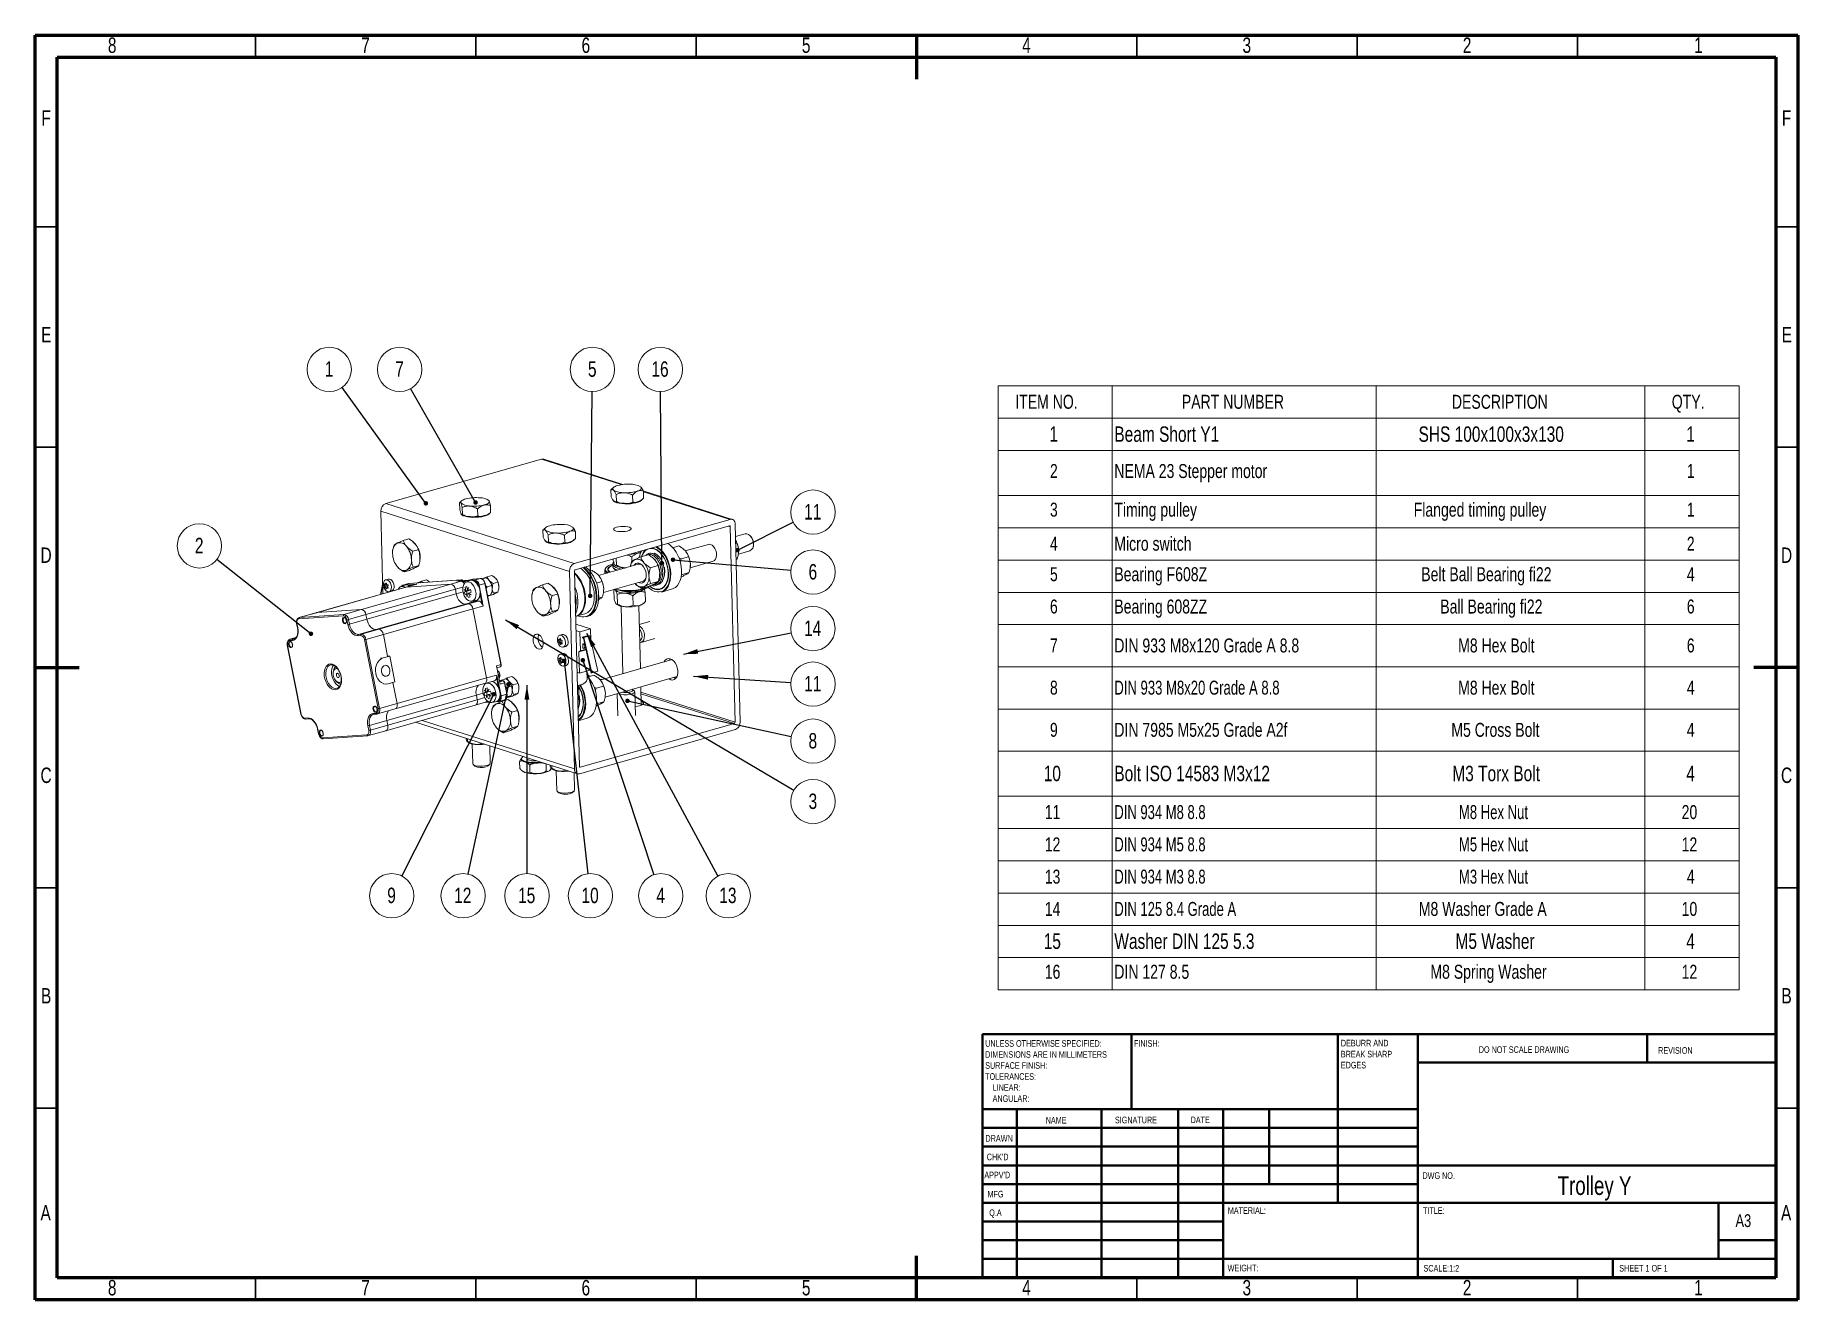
# Model space of a CAD drawing. Header units: millimetres. Extents: x 15 to 415, y 5 to 292.
import ezdxf

# ---------------------------------------------------------------- set-up
doc = ezdxf.new("R2010")
doc.units = ezdxf.units.MM
doc.styles.add('SLDTEXTSTYLE0', font='TXT', dxfattribs={"width": 0.75})
doc.styles.add('SLDTEXTSTYLE1', font='TXT', dxfattribs={"width": 0.686449})
doc.styles.add('SLDTEXTSTYLE2', font='TXT', dxfattribs={"width": 0.6875})
doc.styles.add('SLDTEXTSTYLE3', font='TXT', dxfattribs={"width": 0.7})
doc.styles.add('SLDTEXTSTYLE4', font='TXT', dxfattribs={"width": 0.696429})
doc.styles.add('SLDTEXTSTYLE5', font='TXT', dxfattribs={"width": 0.697368})
doc.dimstyles.new('SLDDIMSTYLE0', dxfattribs={"dimtxt": 0.18, "dimasz": 1.016, "dimexe": 0, "dimexo": 0.0625, "dimgap": 0, "dimtad": 0, "dimtih": 1, "dimtoh": 1, "dimdec": 0, "dimrnd": 1e-09, "dimzin": 0, "dimdsep": 46, "dimtxsty": 'Standard', "dimblk1": 'DOT', "dimblk2": 'DOT', "dimsah": 1, "dimcen": 0.09, "dimadec": 0, "dimazin": 0, "dimtfac": 1.016, "dimtdec": 0, "dimtofl": 0, "dimtmove": 0, "dimatfit": 3, "dimldrblk": 'DOT', "dimfxl": 1, "dimfrac": 2, "dimtolj": 1, "dimtzin": 0, "dimarcsym": 0})
doc.dimstyles.new('SLDDIMSTYLE1', dxfattribs={"dimtxt": 0.18, "dimasz": 3.302, "dimexe": 0, "dimexo": 0.0625, "dimgap": 0, "dimtad": 0, "dimtih": 1, "dimtoh": 1, "dimdec": 0, "dimrnd": 1e-09, "dimzin": 0, "dimdsep": 46, "dimtxsty": 'Standard', "dimsah": 1, "dimcen": 0.09, "dimadec": 0, "dimazin": 0, "dimtfac": 3.302, "dimtdec": 0, "dimtofl": 0, "dimtmove": 0, "dimatfit": 3, "dimfxl": 1, "dimfrac": 2, "dimtolj": 1, "dimtzin": 0, "dimarcsym": 0})

msp = doc.modelspace()

# ---------------------------------------------------------------- texts
at = {"color": 7, "linetype": 'Continuous', "lineweight": 0}
for s, insert, char_height, attachment_point, style in [('8', (32.46, 291.49), 3.5, 2, 'SLDTEXTSTYLE0'), ('7', (89.96, 291.49), 3.5, 2, 'SLDTEXTSTYLE0'), ('6', (139.96, 291.49), 3.5, 2, 'SLDTEXTSTYLE0'), ('5', (189.96, 291.49), 3.5, 2, 'SLDTEXTSTYLE0'), ('4', (239.96, 291.49), 3.5, 2, 'SLDTEXTSTYLE0'), ('3', (289.96, 291.49), 3.5, 2, 'SLDTEXTSTYLE0'), ('2', (339.96, 291.49), 3.5, 2, 'SLDTEXTSTYLE0'), ('1', (392.46, 291.49), 3.5, 2, 'SLDTEXTSTYLE0'), ('F', (17.46, 274.99), 3.5, 2, 'SLDTEXTSTYLE0'), ('F', (412.46, 274.99), 3.5, 2, 'SLDTEXTSTYLE0'), ('E', (17.51, 225.79), 3.5, 2, 'SLDTEXTSTYLE0'), ('E', (412.51, 225.79), 3.5, 2, 'SLDTEXTSTYLE0'), ('D', (17.46, 175.74), 3.5, 2, 'SLDTEXTSTYLE0'), ('D', (412.46, 175.74), 3.5, 2, 'SLDTEXTSTYLE0'), ('C', (17.46, 125.79), 3.5, 2, 'SLDTEXTSTYLE0'), ('C', (412.46, 125.79), 3.5, 2, 'SLDTEXTSTYLE0'), ('B', (17.47, 75.74), 3.5, 2, 'SLDTEXTSTYLE0'), ('B', (412.47, 75.74), 3.5, 2, 'SLDTEXTSTYLE0'), ('FINISH:', (264.37, 63.92), 1.5, 1, 'SLDTEXTSTYLE0'), ('DO NOT SCALE DRAWING', (342.61, 62.53), 1.5, 1, 'SLDTEXTSTYLE0'), ('REVISION', (383.33, 62.33), 1.5, 1, 'SLDTEXTSTYLE0'), ('NAME', (244.32, 46.5), 1.5, 1, 'SLDTEXTSTYLE0'), ('SIGNATURE', (260.03, 46.56), 1.5, 1, 'SLDTEXTSTYLE0'), ('DATE', (277.21, 46.58), 1.5, 1, 'SLDTEXTSTYLE0'), ('DRAWN', (230.64, 42.38), 1.5, 1, 'SLDTEXTSTYLE1'), ("CHK'D", (230.94, 38.16), 1.5, 1, 'SLDTEXTSTYLE0'), ("APPV'D", (230.4, 34.07), 1.5, 1, 'SLDTEXTSTYLE0'), ('DWG NO.', (329.83, 33.93), 1.5, 1, 'SLDTEXTSTYLE0'), ('Trolley Y', (368.88, 33.02), 4.233, 2, 'SLDTEXTSTYLE0'), ('MFG', (231.12, 29.72), 1.5, 1, 'SLDTEXTSTYLE0'), ('A', (17.36, 26.49), 3.5, 2, 'SLDTEXTSTYLE0'), ('Q.A', (231.51, 25.5), 1.5, 1, 'SLDTEXTSTYLE0'), ('MATERIAL:', (285.65, 25.99), 1.5, 1, 'SLDTEXTSTYLE0'), ('TITLE:', (329.95, 25.99), 1.5, 1, 'SLDTEXTSTYLE0'), ('A3', (400.87, 24.41), 2.91, 1, 'SLDTEXTSTYLE0'), ('A', (412.36, 26.49), 3.5, 2, 'SLDTEXTSTYLE0'), ('WEIGHT:', (285.62, 12.95), 1.499, 1, 'SLDTEXTSTYLE0'), ('SCALE:1:2', (330.07, 12.9), 1.5, 1, 'SLDTEXTSTYLE0'), ('SHEET 1 OF 1', (374.48, 12.9), 1.5, 1, 'SLDTEXTSTYLE2'), ('8', (32.46, 9.49), 3.5, 2, 'SLDTEXTSTYLE0'), ('7', (89.96, 9.49), 3.5, 2, 'SLDTEXTSTYLE0'), ('6', (139.96, 9.49), 3.5, 2, 'SLDTEXTSTYLE0'), ('5', (189.96, 9.49), 3.5, 2, 'SLDTEXTSTYLE0'), ('4', (239.96, 9.49), 3.5, 2, 'SLDTEXTSTYLE0'), ('3', (289.96, 9.49), 3.5, 2, 'SLDTEXTSTYLE0'), ('2', (339.96, 9.49), 3.5, 2, 'SLDTEXTSTYLE0'), ('1', (392.46, 9.49), 3.5, 2, 'SLDTEXTSTYLE0')]:
    msp.add_mtext(s, dxfattribs=dict(at, insert=insert, char_height=char_height, attachment_point=attachment_point, style=style))

# ---------------------------------------------------------------- blocks, each defined once
blk = doc.blocks.new('SW_NOTE_0')
at = {"color": 0, "linetype": 'Continuous', "lineweight": 0, "char_height": 1.5, "attachment_point": 1, "style": 'SLDTEXTSTYLE0'}
for s, insert in [('UNLESS OTHERWISE SPECIFIED:', (0, 1.93)), ('SURFACE FINISH:', (0, -3.07)), ('DIMENSIONS ARE IN MILLIMETERS', (0, -0.57)), ('TOLERANCES:', (0, -5.57)), ('ANGULAR:', (1.69, -10.57)), ('LINEAR:', (1.69, -8.07))]:
    blk.add_mtext(s, dxfattribs=dict(at, insert=insert))
blk = doc.blocks.new('SW_NOTE_1')
at = {"color": 0, "linetype": 'Continuous', "lineweight": 0, "char_height": 1.5, "attachment_point": 1, "style": 'SLDTEXTSTYLE0'}
for s, insert in [('DEBURR AND', (0, 1.93)), ('BREAK SHARP', (0, -0.57)), ('EDGES', (0, -3.07))]:
    blk.add_mtext(s, dxfattribs=dict(at, insert=insert))
blk = doc.blocks.new('SW_TABLEANNOTATION_0')
at = {"color": 0, "linetype": 'Continuous', "lineweight": 0}
for p, q in [((0, 0), (0, -137.08)), ((168.19, 0), (0, 0)), ((25.88, 0), (25.88, -7.33)), ((85.79, 0), (85.79, -7.33)), ((146.77, 0), (146.77, -7.33)), ((168.19, -137.08), (168.19, 0)), ((0, -7.33), (168.19, -7.33)), ((25.88, -7.33), (25.88, -137.08)), ((85.79, -7.33), (85.79, -137.08)), ((146.77, -7.33), (146.77, -137.08)), ((0, -14.65), (168.19, -14.65)), ((0, -24.86), (168.19, -24.86)), ((0, -32.19), (168.19, -32.19)), ((0, -39.52), (168.19, -39.52)), ((0, -46.85), (168.19, -46.85)), ((0, -54.17), (168.19, -54.17)), ((0, -63.75), (168.19, -63.75)), ((0, -73.32), (168.19, -73.32)), ((0, -82.9), (168.19, -82.9)), ((0, -93.11), (168.19, -93.11)), ((0, -100.44), (168.19, -100.44)), ((0, -107.77), (168.19, -107.77)), ((0, -115.1), (168.19, -115.1)), ((0, -122.42), (168.19, -122.42)), ((0, -129.75), (168.19, -129.75)), ((0, -137.08), (168.19, -137.08))]:
    blk.add_line(p, q, dxfattribs=at)
at = {"color": 0, "linetype": 'Continuous', "lineweight": 0, "attachment_point": 1}
for s, insert, char_height, style in [('ITEM NO.', (3.9, -2.01), 3.175, 'SLDTEXTSTYLE0'), ('PART NUMBER', (41.71, -2.01), 3.175, 'SLDTEXTSTYLE0'), ('DESCRIPTION', (102.99, -2.01), 3.175, 'SLDTEXTSTYLE0'), ('QTY.', (152.89, -2.01), 3.175, 'SLDTEXTSTYLE0'), ('1', (11.65, -9.18), 3.5, 'SLDTEXTSTYLE0'), ('Beam Short Y1', (26.38, -9.18), 3.5, 'SLDTEXTSTYLE0'), ('SHS 100x100x3x130', (95.42, -9.18), 3.5, 'SLDTEXTSTYLE0'), ('1', (156.19, -9.18), 3.5, 'SLDTEXTSTYLE0'), ('2', (11.77, -17.72), 3.17, 'SLDTEXTSTYLE0'), ('NEMA 23 Stepper motor', (26.38, -17.72), 3.175, 'SLDTEXTSTYLE0'), ('1', (156.31, -17.72), 3.17, 'SLDTEXTSTYLE0'), ('3', (11.77, -26.49), 3.17, 'SLDTEXTSTYLE0'), ('Timing pulley', (26.38, -26.49), 3.175, 'SLDTEXTSTYLE0'), ('Flanged timing pulley', (94.32, -26.49), 3.175, 'SLDTEXTSTYLE0'), ('1', (156.31, -26.49), 3.17, 'SLDTEXTSTYLE0'), ('4', (11.77, -34.21), 3.17, 'SLDTEXTSTYLE0'), ('Micro switch', (26.38, -34.21), 3.175, 'SLDTEXTSTYLE0'), ('2', (156.31, -34.21), 3.17, 'SLDTEXTSTYLE0'), ('5', (11.77, -41.14), 3.17, 'SLDTEXTSTYLE0'), ('Bearing F608Z', (26.38, -41.14), 3.175, 'SLDTEXTSTYLE0'), ('Belt Ball Bearing fi22', (96.04, -41.14), 3.175, 'SLDTEXTSTYLE0'), ('4', (156.31, -41.14), 3.17, 'SLDTEXTSTYLE0'), ('6', (11.77, -48.47), 3.17, 'SLDTEXTSTYLE0'), ('Bearing 608ZZ', (26.38, -48.47), 3.175, 'SLDTEXTSTYLE0'), ('Ball Bearing fi22', (100.35, -48.47), 3.175, 'SLDTEXTSTYLE0'), ('6', (156.31, -48.47), 3.17, 'SLDTEXTSTYLE0'), ('7', (11.77, -57.31), 3.17, 'SLDTEXTSTYLE0'), ('DIN 933 M8x120 Grade A 8.8', (26.38, -57.31), 3.175, 'SLDTEXTSTYLE0'), ('M8 Hex Bolt', (104.41, -57.31), 3.175, 'SLDTEXTSTYLE0'), ('6', (156.31, -57.31), 3.17, 'SLDTEXTSTYLE0'), ('8', (11.77, -66.89), 3.17, 'SLDTEXTSTYLE0'), ('DIN 933 M8x20 Grade A 8.8', (26.38, -66.89), 3.175, 'SLDTEXTSTYLE3'), ('M8 Hex Bolt', (104.41, -66.89), 3.175, 'SLDTEXTSTYLE0'), ('4', (156.31, -66.89), 3.17, 'SLDTEXTSTYLE0'), ('9', (11.77, -76.46), 3.17, 'SLDTEXTSTYLE0'), ('DIN 7985 M5x25 Grade A2f', (26.38, -76.46), 3.175, 'SLDTEXTSTYLE0'), ('M5 Cross Bolt', (102.86, -76.46), 3.175, 'SLDTEXTSTYLE0'), ('4', (156.31, -76.46), 3.17, 'SLDTEXTSTYLE0'), ('10', (10.35, -86.2), 3.5, 'SLDTEXTSTYLE0'), ('Bolt ISO 14583 M3x12', (26.38, -86.2), 3.5, 'SLDTEXTSTYLE0'), ('M3 Torx Bolt', (103.08, -86.2), 3.5, 'SLDTEXTSTYLE0'), ('4', (156.19, -86.2), 3.5, 'SLDTEXTSTYLE0'), ('11', (10.59, -95.13), 3.175, 'SLDTEXTSTYLE0'), ('DIN 934 M8 8.8', (26.38, -95.13), 3.175, 'SLDTEXTSTYLE4'), ('M8 Hex Nut', (104.58, -95.13), 3.175, 'SLDTEXTSTYLE3'), ('20', (155.13, -95.13), 3.175, 'SLDTEXTSTYLE0'), ('12', (10.59, -102.46), 3.175, 'SLDTEXTSTYLE0'), ('DIN 934 M5 8.8', (26.38, -102.46), 3.175, 'SLDTEXTSTYLE4'), ('M5 Hex Nut', (104.58, -102.46), 3.175, 'SLDTEXTSTYLE3'), ('12', (155.13, -102.46), 3.175, 'SLDTEXTSTYLE0'), ('13', (10.59, -109.78), 3.175, 'SLDTEXTSTYLE0'), ('DIN 934 M3 8.8', (26.38, -109.78), 3.175, 'SLDTEXTSTYLE4'), ('M3 Hex Nut', (104.58, -109.78), 3.175, 'SLDTEXTSTYLE3'), ('4', (156.31, -109.78), 3.17, 'SLDTEXTSTYLE0'), ('14', (10.59, -117.11), 3.175, 'SLDTEXTSTYLE0'), ('DIN 125 8.4 Grade A', (26.38, -117.11), 3.175, 'SLDTEXTSTYLE5'), ('M8 Washer Grade A', (95.48, -117.11), 3.175, 'SLDTEXTSTYLE0'), ('10', (155.13, -117.11), 3.175, 'SLDTEXTSTYLE0'), ('15', (10.35, -124.27), 3.5, 'SLDTEXTSTYLE0'), ('Washer DIN 125 5.3', (26.38, -124.27), 3.5, 'SLDTEXTSTYLE0'), ('M5 Washer', (103.81, -124.27), 3.5, 'SLDTEXTSTYLE0'), ('4', (156.19, -124.27), 3.5, 'SLDTEXTSTYLE0'), ('16', (10.59, -131.37), 3.175, 'SLDTEXTSTYLE0'), ('DIN 127 8.5', (26.38, -131.37), 3.175, 'SLDTEXTSTYLE0'), ('M8 Spring Washer', (98.11, -131.37), 3.175, 'SLDTEXTSTYLE0'), ('12', (155.13, -131.37), 3.175, 'SLDTEXTSTYLE0')]:
    blk.add_mtext(s, dxfattribs=dict(at, insert=insert, char_height=char_height, style=style))
blk = doc.blocks.new('SW_NOTE_2')
at = {"color": 0, "linetype": 'Continuous', "lineweight": 0}
blk.add_circle((-2.94, 4.08), 5.03, dxfattribs=at)
at = {"color": 0, "linetype": 'Continuous', "lineweight": 0, "insert": (-2.98, 5.9), "char_height": 3.5, "attachment_point": 2, "style": 'SLDTEXTSTYLE0'}
blk.add_mtext('1', dxfattribs=at)
blk = doc.blocks.new('_DOT')
at = {"color": 0, "linetype": 'ByBlock', "lineweight": -2}
blk.add_line((-0.5, 0), (-1, 0), dxfattribs=at)
at = {"color": 0, "linetype": 'ByBlock', "const_width": 0.5}
blk.add_lwpolyline([(-0.25, 0, 1), (0.25, 0, 1)], format="xyb", close=True, dxfattribs=at)
blk = doc.blocks.new('SW_NOTE_3')
at = {"color": 0, "linetype": 'Continuous', "lineweight": 0}
blk.add_circle((-2.49, 4.37), 5.03, dxfattribs=at)
at = {"color": 0, "linetype": 'Continuous', "lineweight": 0, "insert": (-2.53, 6.19), "char_height": 3.5, "attachment_point": 2, "style": 'SLDTEXTSTYLE0'}
blk.add_mtext('7', dxfattribs=at)
blk = doc.blocks.new('SW_NOTE_4')
at = {"color": 0, "linetype": 'Continuous', "lineweight": 0}
blk.add_circle((-3.95, 3.11), 5.03, dxfattribs=at)
at = {"color": 0, "linetype": 'Continuous', "lineweight": 0, "insert": (-3.99, 4.94), "char_height": 3.5, "attachment_point": 2, "style": 'SLDTEXTSTYLE0'}
blk.add_mtext('2', dxfattribs=at)
blk = doc.blocks.new('SW_NOTE_5')
at = {"color": 0, "linetype": 'Continuous', "lineweight": 0}
blk.add_circle((5.01, -0.44), 5.03, dxfattribs=at)
at = {"color": 0, "linetype": 'Continuous', "lineweight": 0, "insert": (4.98, 1.38), "char_height": 3.5, "attachment_point": 2, "style": 'SLDTEXTSTYLE0'}
blk.add_mtext('6', dxfattribs=at)
blk = doc.blocks.new('SW_NOTE_6')
at = {"color": 0, "linetype": 'Continuous', "lineweight": 0}
blk.add_circle((4.49, 2.26), 5.03, dxfattribs=at)
at = {"color": 0, "linetype": 'Continuous', "lineweight": 0, "insert": (4.42, 4.09), "char_height": 3.5, "attachment_point": 2, "style": 'SLDTEXTSTYLE0'}
blk.add_mtext('11', dxfattribs=at)
blk = doc.blocks.new('SW_NOTE_7')
at = {"color": 0, "linetype": 'Continuous', "lineweight": 0}
blk.add_circle((4.92, -1.07), 5.03, dxfattribs=at)
at = {"color": 0, "linetype": 'Continuous', "lineweight": 0, "insert": (4.88, 0.76), "char_height": 3.5, "attachment_point": 2, "style": 'SLDTEXTSTYLE0'}
blk.add_mtext('8', dxfattribs=at)
blk = doc.blocks.new('SW_NOTE_8')
at = {"color": 0, "linetype": 'Continuous', "lineweight": 0}
blk.add_circle((1.58, -4.78), 5.03, dxfattribs=at)
at = {"color": 0, "linetype": 'Continuous', "lineweight": 0, "insert": (1.55, -2.95), "char_height": 3.5, "attachment_point": 2, "style": 'SLDTEXTSTYLE0'}
blk.add_mtext('4', dxfattribs=at)
blk = doc.blocks.new('SW_NOTE_9')
at = {"color": 0, "linetype": 'Continuous', "lineweight": 0}
blk.add_circle((0.56, -5), 5.03, dxfattribs=at)
at = {"color": 0, "linetype": 'Continuous', "lineweight": 0, "insert": (0.49, -3.18), "char_height": 3.5, "attachment_point": 2, "style": 'SLDTEXTSTYLE0'}
blk.add_mtext('10', dxfattribs=at)
blk = doc.blocks.new('SW_NOTE_10')
at = {"color": 0, "linetype": 'Continuous', "lineweight": 0}
blk.add_circle((0.05, 5.03), 5.03, dxfattribs=at)
at = {"color": 0, "linetype": 'Continuous', "lineweight": 0, "insert": (0.01, 6.85), "char_height": 3.5, "attachment_point": 2, "style": 'SLDTEXTSTYLE0'}
blk.add_mtext('5', dxfattribs=at)
blk = doc.blocks.new('SW_NOTE_11')
at = {"color": 0, "linetype": 'Continuous', "lineweight": 0}
blk.add_circle((-2.27, -4.49), 5.03, dxfattribs=at)
at = {"color": 0, "linetype": 'Continuous', "lineweight": 0, "insert": (-2.31, -2.66), "char_height": 3.5, "attachment_point": 2, "style": 'SLDTEXTSTYLE0'}
blk.add_mtext('9', dxfattribs=at)
blk = doc.blocks.new('SW_NOTE_12')
at = {"color": 0, "linetype": 'Continuous', "lineweight": 0}
blk.add_circle((-1.05, -4.92), 5.03, dxfattribs=at)
at = {"color": 0, "linetype": 'Continuous', "lineweight": 0, "insert": (-1.12, -3.1), "char_height": 3.5, "attachment_point": 2, "style": 'SLDTEXTSTYLE0'}
blk.add_mtext('12', dxfattribs=at)
blk = doc.blocks.new('SW_NOTE_13')
at = {"color": 0, "linetype": 'Continuous', "lineweight": 0}
blk.add_circle((4.33, -2.56), 5.03, dxfattribs=at)
at = {"color": 0, "linetype": 'Continuous', "lineweight": 0, "insert": (4.3, -0.74), "char_height": 3.5, "attachment_point": 2, "style": 'SLDTEXTSTYLE0'}
blk.add_mtext('3', dxfattribs=at)
blk = doc.blocks.new('SW_NOTE_14')
at = {"color": 0, "linetype": 'Continuous', "lineweight": 0}
blk.add_circle((4.93, 0.98), 5.03, dxfattribs=at)
at = {"color": 0, "linetype": 'Continuous', "lineweight": 0, "insert": (4.86, 2.8), "char_height": 3.5, "attachment_point": 2, "style": 'SLDTEXTSTYLE0'}
blk.add_mtext('14', dxfattribs=at)
blk = doc.blocks.new('SW_NOTE_15')
at = {"color": 0, "linetype": 'Continuous', "lineweight": 0}
blk.add_circle((5.02, -0.33), 5.03, dxfattribs=at)
at = {"color": 0, "linetype": 'Continuous', "lineweight": 0, "insert": (4.95, 1.5), "char_height": 3.5, "attachment_point": 2, "style": 'SLDTEXTSTYLE0'}
blk.add_mtext('11', dxfattribs=at)
blk = doc.blocks.new('SW_NOTE_16')
at = {"color": 0, "linetype": 'Continuous', "lineweight": 0}
blk.add_circle((2.39, -4.43), 5.03, dxfattribs=at)
at = {"color": 0, "linetype": 'Continuous', "lineweight": 0, "insert": (2.32, -2.6), "char_height": 3.5, "attachment_point": 2, "style": 'SLDTEXTSTYLE0'}
blk.add_mtext('13', dxfattribs=at)
blk = doc.blocks.new('SW_NOTE_17')
at = {"color": 0, "linetype": 'Continuous', "lineweight": 0}
blk.add_circle((0, -5.03), 5.03, dxfattribs=at)
at = {"color": 0, "linetype": 'Continuous', "lineweight": 0, "insert": (-0.07, -3.21), "char_height": 3.5, "attachment_point": 2, "style": 'SLDTEXTSTYLE0'}
blk.add_mtext('15', dxfattribs=at)
blk = doc.blocks.new('SW_NOTE_18')
at = {"color": 0, "linetype": 'Continuous', "lineweight": 0}
blk.add_circle((-0.04, 5.03), 5.03, dxfattribs=at)
at = {"color": 0, "linetype": 'Continuous', "lineweight": 0, "insert": (-0.11, 6.85), "char_height": 3.5, "attachment_point": 2, "style": 'SLDTEXTSTYLE0'}
blk.add_mtext('16', dxfattribs=at)

# ---------------------------------------------------------------- linework, layer by layer
at = {"color": 7, "linetype": 'Continuous', "lineweight": 60}
for p, q in [((15, 292), (415, 292)), ((15, 5), (15, 292)), ((215, 292), (215, 282)), ((415, 292), (415, 5)), ((20, 287), (410, 287)), ((20, 10), (20, 287)), ((410, 287), (410, 10)), ((15, 148.5), (25, 148.5)), ((415, 148.5), (405, 148.5)), ((410, 65.25), (410, 10)), ((215, 5), (215, 15)), ((410, 10), (20, 10)), ((410, 10), (222.8, 10)), ((415, 5), (15, 5))]:
    msp.add_line(p, q, dxfattribs=at)
at = {"color": 7, "linetype": 'Continuous', "lineweight": 30}
for p, q in [((65, 292), (65, 287)), ((115, 292), (115, 287)), ((165, 292), (165, 287)), ((265, 292), (265, 287)), ((315, 292), (315, 287)), ((365, 292), (365, 287)), ((15, 248.5), (20, 248.5)), ((415, 248.5), (410, 248.5)), ((15, 198.5), (20, 198.5)), ((415, 198.5), (410, 198.5)), ((15, 98.5), (20, 98.5)), ((415, 98.5), (410, 98.5)), ((15, 48.5), (20, 48.5)), ((415, 48.5), (410, 48.5)), ((65, 5), (65, 10)), ((115, 5), (115, 10)), ((165, 5), (165, 10)), ((265, 5), (265, 10)), ((315, 5), (315, 10)), ((365, 5), (365, 10))]:
    msp.add_line(p, q, dxfattribs=at)
at = {"color": 7, "linetype": 'Continuous', "lineweight": 15}
for p, q in [((94.55, 185.72), (129.9, 195.77)), ((148.34, 190.04), (130.4, 195.77)), ((145.68, 187.22), (145.64, 188.79)), ((146.22, 189.37), (145.96, 189.12)), ((173.19, 182.12), (153, 188.56)), ((153.05, 186.97), (153.01, 188.53)), ((94.55, 185.72), (137.34, 172.08)), ((111.35, 184.36), (111.31, 185.93)), ((111.7, 186.31), (111.34, 185.96)), ((111.93, 183.26), (111.89, 184.83)), ((115.42, 182.94), (115.38, 184.51)), ((117.94, 186.41), (117.88, 186.46)), ((118.01, 186.3), (117.92, 186.39)), ((118.35, 183.71), (118.31, 185.27)), ((145.99, 186.61), (146.3, 186.35)), ((146.3, 186.35), (146.61, 186.09)), ((146.91, 186.19), (146.61, 186.09)), ((146.91, 186.19), (146.87, 187.76)), ((147.84, 185.8), (148.76, 185.77)), ((148.76, 185.77), (149.69, 185.74)), ((150.6, 186.06), (149.69, 185.74)), ((150.6, 186.06), (150.56, 187.63)), ((151.22, 185.93), (151.83, 186.16)), ((151.83, 186.16), (152.44, 186.39)), ((152.59, 186.5), (152.73, 186.63)), ((136.25, 170.32), (93.45, 183.97)), ((93.92, 165.24), (93.45, 183.97)), ((111.5, 183.73), (111.65, 183.46)), ((111.61, 183.53), (111.61, 183.47)), ((111.65, 183.46), (111.79, 183.18)), ((111.93, 183.26), (111.79, 183.18)), ((112.81, 182.83), (113.68, 182.75)), ((113.68, 182.75), (114.56, 182.66)), ((115.42, 182.94), (114.56, 182.66)), ((116.16, 182.78), (116.89, 182.97)), ((116.89, 182.97), (117.62, 183.16)), ((118.08, 183.44), (118.32, 183.67)), ((118.31, 183.68), (118.35, 183.71)), ((130.8, 180.22), (130.53, 179.97)), ((137.34, 172.08), (172.7, 182.12)), ((137.56, 170.7), (172.55, 180.64)), ((172.74, 180.46), (173.85, 136.09)), ((173.86, 181.01), (174.98, 136.17)), ((99.76, 177.71), (98.52, 177.36)), ((99.76, 177.71), (100.58, 177.17)), ((101.13, 176.55), (100.58, 177.17)), ((101.68, 175.93), (101.13, 176.55)), ((130.54, 179.97), (130.22, 179.65)), ((130.26, 178.08), (130.22, 179.65)), ((130.57, 177.46), (130.88, 177.21)), ((130.88, 177.21), (131.18, 176.95)), ((131.48, 177.04), (131.18, 176.95)), ((131.48, 177.04), (131.44, 178.61)), ((132.41, 176.66), (133.32, 176.62)), ((133.32, 176.62), (134.24, 176.59)), ((135.16, 176.91), (134.24, 176.59)), ((135.16, 176.91), (135.12, 178.48)), ((135.78, 176.78), (136.4, 177.01)), ((136.4, 177.01), (137.01, 177.23)), ((137.17, 177.36), (137.31, 177.49)), ((137.62, 177.81), (137.58, 179.38)), ((159.69, 175.69), (161.08, 176.08)), ((167.77, 176.45), (162.53, 174.97)), ((176.12, 178.83), (173.93, 178.21)), ((173.97, 176.65), (174.21, 176.72)), ((177.47, 178.14), (177.29, 178.34)), ((177.95, 176.01), (178, 176.28)), ((178.02, 176.65), (178, 176.28)), ((96.16, 175.19), (96.14, 175.12)), ((101.94, 175.24), (100.71, 174.88)), ((102.27, 173.52), (102.24, 174.42)), ((102.29, 172.63), (102.27, 173.52)), ((146.17, 173.14), (146.17, 172.82)), ((146.28, 172.48), (146.17, 172.82)), ((146.86, 173.34), (146.9, 171.74)), ((150.4, 173.6), (150.42, 172.59)), ((152.43, 173.62), (154.12, 174.1)), ((153.66, 174.03), (153.61, 173.96)), ((154.27, 174.38), (154.05, 174.26)), ((154.51, 174.45), (154.27, 174.38)), ((161.57, 173.13), (161.06, 173.45)), ((161.57, 173.13), (163.26, 173.61)), ((163.63, 171.12), (168.86, 172.61)), ((174.06, 173.07), (174.3, 173.14)), ((174.57, 174.23), (177.21, 174.98)), ((174.57, 174.2), (174.58, 174.27)), ((95.12, 168.57), (94.54, 168.4)), ((99.94, 170.55), (98.7, 170.2)), ((111.68, 168.39), (99.82, 167.55)), ((111.7, 168.39), (99.84, 167.56)), ((100.74, 170.9), (101.26, 171.18)), ((102.03, 171.66), (100.8, 171.3)), ((101.26, 171.18), (101.79, 171.46)), ((102.03, 171.66), (101.79, 171.46)), ((102.74, 168.06), (102.36, 167.89)), ((103.78, 168.36), (102.74, 168.06)), ((102.85, 167.77), (102.74, 168.06)), ((109.32, 167.44), (111.69, 168.11)), ((110.66, 168.1), (111.68, 168.39)), ((110.66, 168.1), (113.34, 168.29)), ((111.7, 168.39), (111.68, 168.39)), ((111.69, 168.11), (113.71, 168.26)), ((113.64, 168.23), (112.81, 167.89)), ((114.31, 168.57), (113.32, 168.28)), ((114.35, 168.57), (113.34, 168.29)), ((114.15, 168.29), (114.73, 168.33)), ((114.37, 168.58), (114.32, 168.56)), ((116.01, 168.69), (114.35, 168.57)), ((116.02, 168.69), (114.37, 168.58)), ((114.73, 168.33), (116.01, 168.69)), ((116.01, 168.69), (116.02, 168.69)), ((117.36, 168.86), (116.42, 168.59)), ((116.94, 168.78), (116.89, 168.77)), ((118.61, 169.4), (117.57, 169.1)), ((137.36, 125.48), (136.25, 170.32)), ((138.49, 126.04), (137.38, 170.41)), ((140.92, 170.35), (141.4, 170.49)), ((142.36, 167.67), (143.59, 168.02)), ((151.84, 171.93), (142.86, 169.37)), ((143.95, 165.53), (152.93, 168.08)), ((144.27, 170.64), (144.29, 169.78)), ((145.02, 170.75), (145.02, 170.66)), ((146.04, 171.96), (146.05, 171.48)), ((146.05, 171.96), (146.05, 171.99)), ((146.05, 171.48), (146.07, 171.4)), ((146.07, 171.48), (146.07, 171.45)), ((148.99, 171.1), (148.69, 171.12)), ((150.06, 171.45), (150.06, 171.42)), ((154.61, 171.15), (156.3, 171.63)), ((154.7, 167.57), (156.39, 168.05)), ((156.66, 169.11), (156.67, 169.18)), ((161.67, 169.55), (163.35, 170.03)), ((163.62, 171.09), (163.63, 171.16)), ((99.11, 166.71), (78.8, 160.94)), ((78.9, 160.96), (99.21, 166.73)), ((89.01, 161.67), (109.32, 167.44)), ((90.04, 160.5), (110.35, 166.27)), ((90.24, 159.45), (110.56, 165.23)), ((93.32, 165.07), (93.86, 167.72)), ((93.87, 167.24), (93.44, 165.1)), ((94.59, 167.39), (94.27, 167.29)), ((94.6, 167.01), (94.28, 166.92)), ((94.68, 166.78), (94.36, 166.69)), ((94.44, 167.44), (94.73, 167.52)), ((95.09, 166.59), (94.83, 166.52)), ((95.31, 165.71), (95.89, 165.88)), ((98.81, 167.19), (97.98, 166.85)), ((99.72, 167.54), (98.44, 167.17)), ((99.82, 167.55), (98.54, 167.19)), ((98.54, 167.19), (98.88, 167.21)), ((101.44, 167.38), (99.11, 166.71)), ((99.21, 166.73), (99.11, 166.71)), ((109.32, 167.44), (99.21, 166.73)), ((101.58, 167.4), (99.21, 166.73)), ((99.32, 167.25), (101.58, 167.4)), ((99.82, 167.55), (99.72, 167.54)), ((102.32, 167.92), (101.45, 167.67)), ((102.32, 167.92), (102.57, 167.75)), ((110.35, 166.27), (110.56, 165.23)), ((112.35, 165.62), (112.69, 165.78)), ((112.35, 165.62), (112.89, 165.77)), ((112.54, 165.04), (112.35, 165.62)), ((112.36, 166.23), (112.72, 165.89)), ((112.69, 165.78), (112.36, 166.23)), ((112.89, 165.2), (112.54, 165.04)), ((112.58, 166.71), (112.94, 166.86)), ((112.94, 166.81), (112.58, 166.71)), ((112.72, 165.89), (112.58, 166.71)), ((113.05, 165.88), (112.69, 165.78)), ((112.72, 165.89), (113.07, 165.99)), ((112.89, 165.77), (113.8, 166.09)), ((112.89, 165.77), (113.06, 165.25)), ((113.24, 165.3), (112.89, 165.2)), ((112.92, 164.59), (112.89, 165.2)), ((112.97, 165.14), (112.92, 164.59)), ((112.94, 166.86), (113.07, 166.04)), ((112.96, 165.96), (113.05, 165.88)), ((113.32, 165.24), (112.97, 165.14)), ((113.36, 164.39), (112.97, 165.14)), ((113.1, 165.9), (113.05, 165.88)), ((113.07, 166.04), (113.36, 166.65)), ((113.18, 166.07), (113.07, 166.04)), ((113.07, 165.99), (113.1, 165.9)), ((113.8, 166.1), (113.1, 165.9)), ((113.36, 166.65), (113.15, 165.98)), ((113.15, 165.98), (113.76, 166.21)), ((113.15, 165.98), (113.5, 166.08)), ((113.24, 165.3), (113.23, 165.21)), ((113.24, 165.3), (113.29, 165.32)), ((113.4, 165.36), (113.29, 165.32)), ((113.29, 165.32), (113.32, 165.24)), ((113.45, 165.33), (113.32, 165.29)), ((113.32, 165.29), (113.72, 164.54)), ((113.92, 165.01), (113.32, 165.29)), ((113.95, 165.63), (113.35, 165.4)), ((113.35, 165.4), (113.92, 165.01)), ((113.72, 164.54), (113.36, 164.39)), ((113.45, 166.05), (113.78, 166.15)), ((113.5, 166.08), (113.45, 166.05)), ((113.45, 166.06), (113.45, 166.05)), ((113.76, 166.21), (113.95, 165.63)), ((117.04, 167.53), (115.76, 167.16)), ((115.76, 167.16), (116.69, 162.45)), ((120.68, 149.15), (117.04, 167.53)), ((120.73, 149.18), (117.09, 167.55)), ((117.53, 166.79), (117.18, 167.07)), ((118.57, 167.08), (117.53, 166.79)), ((118.37, 164.99), (117.64, 164.78)), ((118.72, 164.99), (117.68, 164.7)), ((118.68, 165.94), (118.68, 165.94)), ((119.96, 167.88), (118.92, 167.58)), ((120.01, 165.67), (118.97, 165.38)), ((120.18, 166.32), (120.19, 166.37)), ((127.76, 165.11), (127.75, 165.04)), ((131.36, 167.63), (130.12, 167.28)), ((131.36, 167.63), (132.19, 167.09)), ((132.73, 166.48), (132.19, 167.09)), ((133.54, 165.16), (132.31, 164.81)), ((133.28, 165.86), (132.73, 166.48)), ((133.87, 163.45), (133.85, 164.34)), ((142.86, 164.2), (143.68, 164.44)), ((143.95, 165.49), (143.96, 165.57)), ((146.44, 166.23), (146.32, 166.12)), ((146.34, 166.14), (146.41, 166.18)), ((146.34, 166.14), (146.39, 164)), ((146.65, 166.16), (146.69, 166.08)), ((147.07, 165.06), (147.12, 162.91)), ((147.89, 165.98), (147.89, 165.93)), ((150.62, 164.78), (150.67, 162.63)), ((152.61, 166.46), (154.3, 166.94)), ((153.44, 165.58), (153.5, 163.44)), ((155.78, 167.12), (156.16, 167.23)), ((156.82, 166.33), (156.9, 166.35)), ((157.1, 165.63), (159.59, 166.33)), ((84.92, 160.25), (74.81, 159.54)), ((78.8, 160.94), (74.85, 159.82)), ((74.95, 159.83), (78.9, 160.96)), ((74.95, 159.83), (85.06, 160.54)), ((78.9, 160.96), (78.8, 160.94)), ((89.01, 161.67), (78.9, 160.96)), ((85.06, 160.54), (89.01, 161.67)), ((86.09, 159.38), (90.04, 160.5)), ((90.24, 159.45), (90.04, 160.5)), ((92.3, 157.12), (112.61, 162.9)), ((92.98, 157.17), (113.29, 162.94)), ((94.01, 156.01), (114.32, 161.78)), ((114.87, 163.54), (112.61, 162.9)), ((112.61, 162.9), (113.29, 162.94)), ((113.29, 162.94), (115.55, 163.59)), ((114.05, 163.52), (114.94, 163.67)), ((116.69, 162.45), (114.32, 161.78)), ((117.42, 146.12), (114.32, 161.78)), ((114.87, 163.54), (115.55, 163.59)), ((131.54, 160.47), (130.3, 160.12)), ((132.34, 160.83), (132.86, 161.11)), ((133.63, 161.58), (132.4, 161.23)), ((132.86, 161.11), (133.39, 161.38)), ((133.63, 161.58), (133.39, 161.38)), ((133.89, 162.56), (133.87, 163.45)), ((137.77, 160.13), (137.69, 160.11)), ((137.77, 160.13), (139.76, 160.7)), ((140.04, 160), (140.46, 160.12)), ((143.01, 163.99), (142.79, 163.88)), ((147.98, 162.42), (148.36, 147.11)), ((152.33, 148.24), (151.97, 162.52)), ((153.05, 163.01), (153.51, 163.45)), ((74.32, 158.52), (74.52, 157.47)), ((74.37, 158.52), (74.58, 157.47)), ((74.81, 159.8), (74.95, 159.83)), ((85.95, 158.27), (85.74, 159.31)), ((86.09, 159.38), (86.29, 158.33)), ((86.29, 158.33), (90.24, 159.45)), ((88.35, 156), (92.3, 157.12)), ((88.35, 156), (89.03, 156.05)), ((89.03, 156.05), (92.98, 157.17)), ((90.06, 154.88), (94.01, 156.01)), ((92.98, 157.17), (92.3, 157.12)), ((94.98, 151.07), (94.01, 156.01)), ((141.01, 157.26), (137.68, 158.32)), ((137.72, 156.86), (138.61, 156.57)), ((138.61, 156.57), (141.01, 157.26)), ((138.61, 156.57), (138.71, 152.28)), ((141.08, 154.67), (141.01, 157.26)), ((154.49, 158.92), (152.08, 158.23)), ((72.21, 153.6), (75.31, 137.94)), ((72.27, 153.6), (75.37, 137.93)), ((72.7, 154.88), (72.84, 154.91)), ((73.38, 154.66), (72.7, 154.62)), ((74.16, 155.3), (72.74, 154.9)), ((72.84, 154.91), (73.52, 154.96)), ((73.52, 154.96), (73.8, 155.02)), ((88.89, 155.75), (88.21, 155.7)), ((92.81, 139.16), (89.71, 154.82)), ((90.06, 154.88), (93.16, 139.22)), ((134.09, 154.79), (133.77, 154.7)), ((134.1, 154.41), (133.78, 154.32)), ((134.19, 154.19), (133.86, 154.1)), ((133.94, 154.84), (134.23, 154.92)), ((134.62, 155.98), (134.04, 155.81)), ((134.59, 154), (134.34, 153.93)), ((134.81, 153.12), (135.39, 153.28)), ((140.02, 152.54), (138.36, 152.06)), ((138.36, 152.06), (138.71, 152.28)), ((138.36, 152.06), (138.48, 147.25)), ((138.71, 152.28), (140, 152.65)), ((139.17, 155.39), (140.52, 155.77)), ((139.17, 155.39), (139.17, 155.25)), ((139.5, 155.28), (139.17, 155.39)), ((139.17, 155.25), (139.43, 155.16)), ((139.28, 153.84), (139.7, 153.96)), ((139.31, 152.88), (139.28, 153.84)), ((139.5, 153.77), (139.28, 153.84)), ((139.31, 152.88), (139.52, 152.81)), ((141.2, 147.24), (139.43, 155.16)), ((139.5, 155.28), (140.86, 155.67)), ((139.5, 155.28), (141.3, 147.26)), ((139.5, 153.77), (139.73, 153.83)), ((139.93, 152.93), (139.52, 152.81)), ((140.86, 155.67), (140.52, 155.77)), ((142.65, 147.64), (140.86, 155.67)), ((152.5, 154.19), (155.58, 155.07)), ((82.05, 149.09), (81.98, 149.07)), ((95.46, 151.1), (93.95, 150.68)), ((94.83, 151.06), (95.46, 151.1)), ((96.62, 145.25), (95.46, 151.1)), ((119.66, 148.87), (120.68, 149.15)), ((119.66, 148.87), (120.48, 144.72)), ((119.74, 148.44), (120.5, 148.65)), ((134.2, 150.5), (133.88, 150.41)), ((134.21, 150.12), (133.89, 150.03)), ((134.29, 149.9), (133.97, 149.8)), ((134.05, 150.55), (134.33, 150.63)), ((134.73, 151.68), (134.15, 151.52)), ((134.7, 149.7), (134.44, 149.63)), ((134.91, 148.82), (135.49, 148.99)), ((140.89, 147.93), (140.87, 148.75)), ((159.53, 150.28), (143.24, 145.65)), ((159.47, 150.32), (159.37, 150.24)), ((82.68, 147.75), (82.62, 147.42)), ((83.16, 145.53), (83.38, 145.28)), ((94.11, 144.71), (94.74, 144.76)), ((95.11, 144.82), (96.62, 145.25)), ((97.11, 140.34), (96.16, 145.12)), ((96.66, 139.09), (116.98, 144.86)), ((97.11, 140.34), (117.42, 146.12)), ((116.98, 144.86), (119.23, 145.5)), ((117.86, 145.11), (117.37, 144.91)), ((117.42, 146.12), (119.79, 146.79)), ((119.79, 146.79), (120.73, 142.08)), ((120.53, 145.43), (120.32, 145.45)), ((120.43, 146.91), (120.43, 146.9)), ((120.47, 146.71), (120.47, 146.7)), ((121.5, 145.01), (120.48, 144.72)), ((121.09, 145.47), (120.53, 145.43)), ((120.53, 145.43), (120.55, 145.44)), ((121.1, 145.48), (120.55, 145.44)), ((121.82, 145.93), (120.78, 145.63)), ((120.83, 145.46), (120.78, 145.63)), ((121.09, 145.47), (121.1, 145.48)), ((122, 142.45), (121.5, 145.01)), ((122.06, 142.47), (121.55, 145.03)), ((122.04, 143.94), (121.72, 144.19)), ((123.08, 144.24), (122.04, 143.94)), ((123.17, 146.42), (122.13, 146.12)), ((122.68, 145.15), (122.57, 145.29)), ((124.51, 144.89), (123.47, 144.6)), ((138.48, 147.25), (137.95, 147.41)), ((138.48, 147.25), (140.89, 147.93)), ((140.24, 145.74), (140.19, 147.73)), ((140.24, 145.67), (140.24, 145.74)), ((140.4, 146.37), (141.78, 146.77)), ((141.3, 147.26), (141.2, 147.24)), ((141.3, 147.26), (142.65, 147.64)), ((142.28, 143.81), (141.76, 144.14)), ((142.28, 143.81), (143.97, 144.29)), ((144.33, 141.8), (160.62, 146.43)), ((152.54, 139.94), (152.43, 144.11)), ((160.47, 146.39), (160.59, 146.37)), ((93.16, 139.22), (97.11, 140.34)), ((94.8, 136.47), (115.11, 142.24)), ((95, 135.42), (115.32, 141.19)), ((114.87, 139.94), (117.2, 140.6)), ((115.11, 142.24), (115.32, 141.19)), ((116.88, 142.73), (117.25, 142.83)), ((117.05, 142.14), (116.88, 142.73)), ((116.94, 143.33), (117.28, 142.94)), ((117.25, 142.83), (116.94, 143.33)), ((117.59, 142.29), (117.05, 142.14)), ((117.42, 142.25), (117.05, 142.14)), ((117.18, 143.77), (117.55, 143.87)), ((117.28, 142.94), (117.18, 143.77)), ((117.18, 140.59), (117.97, 140.65)), ((117.6, 142.93), (117.25, 142.83)), ((117.28, 142.94), (117.63, 143.04)), ((117.41, 141.66), (117.42, 142.25)), ((117.5, 142.17), (117.41, 141.66)), ((117.77, 142.35), (117.42, 142.25)), ((117.43, 142.88), (117.59, 142.29)), ((117.85, 142.27), (117.5, 142.17)), ((117.85, 141.41), (117.5, 142.17)), ((117.53, 143.01), (117.6, 142.93)), ((117.55, 143.87), (117.65, 143.04)), ((117.59, 142.29), (118.52, 142.56)), ((117.66, 142.95), (117.6, 142.93)), ((117.63, 143.04), (117.66, 142.95)), ((117.65, 143.04), (117.98, 143.62)), ((117.77, 143.07), (117.65, 143.04)), ((117.73, 142.97), (117.66, 142.95)), ((117.98, 143.62), (117.73, 142.97)), ((117.73, 142.97), (118.35, 143.15)), ((117.77, 142.35), (117.75, 142.25)), ((117.77, 142.35), (117.83, 142.36)), ((118.52, 142.56), (117.83, 142.36)), ((117.83, 142.36), (117.85, 142.27)), ((118.22, 141.52), (117.85, 141.41)), ((117.85, 141.41), (118.22, 141.52)), ((117.98, 142.31), (117.86, 142.28)), ((117.86, 142.28), (118.22, 141.52)), ((118.45, 141.96), (117.86, 142.28)), ((118.52, 142.56), (117.89, 142.38)), ((117.89, 142.38), (118.25, 142.48)), ((117.89, 142.38), (118.45, 141.96)), ((118.19, 142.46), (118.52, 142.56)), ((118.19, 142.46), (118.25, 142.48)), ((118.35, 143.15), (118.52, 142.56)), ((118.61, 140.54), (119.49, 140.69)), ((119.75, 140.77), (120.16, 140.8)), ((120.18, 140.81), (120.16, 140.8)), ((120.28, 140.82), (121.56, 141.19)), ((120.73, 142.08), (122, 142.45)), ((122.22, 141.21), (120.98, 140.85)), ((122.98, 142.1), (122.06, 141.84)), ((122.06, 141.83), (122.24, 141.71)), ((122.22, 141.21), (123.05, 140.67)), ((123.28, 142.01), (122.24, 141.71)), ((122.51, 141.93), (122.65, 141.99)), ((123.59, 140.05), (123.05, 140.67)), ((123.23, 142.94), (123.24, 142.96)), ((124.57, 142.69), (123.53, 142.4)), ((124.14, 139.43), (123.59, 140.05)), ((124.73, 143.34), (124.74, 143.39)), ((138.11, 141.14), (138.41, 141.43)), ((138.34, 143.55), (138.39, 141.41)), ((142.38, 140.24), (144.06, 140.71)), ((144.33, 141.77), (144.34, 141.84)), ((147.09, 142.59), (147.21, 137.53)), ((150.97, 143.16), (150.58, 143.5)), ((151.21, 137.63), (151.08, 142.98)), ((76.19, 137), (76.87, 137.05)), ((76.4, 136.81), (77.08, 136.85)), ((90.85, 135.35), (94.8, 136.47)), ((91.94, 137.9), (91.66, 137.84)), ((91.7, 138.09), (92.38, 138.14)), ((91.91, 137.89), (92.58, 137.94)), ((92.58, 137.94), (92.61, 137.95)), ((92.75, 137.98), (92.61, 137.95)), ((92.71, 137.96), (96.66, 139.09)), ((94.56, 134.16), (114.87, 139.94)), ((95, 135.42), (94.8, 136.47)), ((101.31, 136.08), (138.04, 124.37)), ((118.62, 138.69), (118.61, 138.61)), ((124.41, 138.73), (123.17, 138.38)), ((124.73, 137.02), (124.71, 137.92)), ((124.75, 136.13), (124.73, 137.02)), ((138.23, 136.43), (140.29, 137.02)), ((79.08, 134.49), (79.28, 133.44)), ((79.13, 134.49), (79.34, 133.44)), ((80.16, 132.51), (90.27, 133.21)), ((80.37, 132.31), (90.48, 133.02)), ((90.48, 133.02), (90.51, 133.02)), ((90.71, 134.23), (90.5, 135.28)), ((90.65, 133.06), (90.51, 133.02)), ((90.61, 133.04), (94.56, 134.16)), ((90.85, 135.35), (91.05, 134.3)), ((91.05, 134.3), (95, 135.42)), ((113.11, 132.32), (113.12, 131.73)), ((122.4, 134.05), (121.16, 133.69)), ((123.2, 134.4), (123.73, 134.68)), ((124.5, 135.15), (123.26, 134.8)), ((123.73, 134.68), (124.25, 134.96)), ((124.5, 135.15), (124.25, 134.96)), ((173.89, 134.42), (138.53, 124.37)), ((173.66, 135.8), (138.68, 125.86)), ((112.98, 131.68), (113.07, 131.6)), ((114.16, 131.17), (114.28, 126.64)), ((118.28, 126.74), (118.18, 130.71)), ((126.61, 128.02), (126.62, 127.84)), ((114.38, 126.46), (114.77, 126.12)), ((117.81, 126.2), (118.18, 126.55)), ((124.91, 127.17), (125.48, 127.31)), ((124.91, 127.17), (124.95, 125.6)), ((125.26, 127.79), (125.38, 127.88)), ((125.37, 127.81), (125.37, 127.68)), ((125.41, 125.15), (125.6, 124.98)), ((126.06, 127.11), (125.48, 127.31)), ((126.64, 126.9), (126.06, 127.11)), ((127.23, 126.34), (127.26, 124.77)), ((129.07, 126.81), (128.15, 126.75)), ((130, 126.87), (129.07, 126.81)), ((130, 126.87), (130.14, 126.89)), ((130.94, 126.58), (130.98, 125.01)), ((132.05, 125.64), (132.02, 125.7)), ((132.08, 125.58), (132.16, 125.52)), ((132.23, 126.23), (132.25, 125.63)), ((133.26, 125.08), (133.37, 120.55)), ((137.37, 120.65), (137.27, 124.62)), ((133.47, 120.37), (133.86, 120.03)), ((136.9, 120.11), (137.27, 120.46))]:
    msp.add_line(p, q, dxfattribs=at)
at = {"color": 8, "linetype": 'Continuous', "lineweight": 15}
for p, q in [((148, 190), (129.9, 195.77)), ((172.7, 182.12), (153.01, 188.4)), ((172.74, 180.46), (172.34, 180.58)), ((113.19, 168.05), (111.98, 167.96)), ((114.35, 168.57), (114.31, 168.57)), ((114.35, 168.57), (114.37, 168.58)), ((114.64, 168.15), (114.57, 168.14)), ((94.7, 167.62), (94.56, 167.59)), ((94.78, 166.49), (94.59, 166.43)), ((95.08, 166.53), (94.97, 166.5)), ((100.72, 167.17), (99.74, 167.1)), ((99.84, 167.56), (99.82, 167.55)), ((112.07, 166.76), (110.35, 166.27)), ((112.09, 165.66), (110.56, 165.23)), ((115.57, 167), (115.55, 167.12)), ((116.37, 162.99), (115.94, 165.14)), ((72.84, 154.91), (74.14, 155.28)), ((73.52, 154.96), (73.83, 155.05)), ((134.2, 155.03), (134.07, 154.99)), ((134.29, 153.89), (134.09, 153.84)), ((134.58, 153.93), (134.47, 153.9)), ((93.32, 150.63), (93.95, 150.68)), ((134.31, 150.74), (134.17, 150.7)), ((134.39, 149.6), (134.2, 149.54)), ((134.69, 149.64), (134.58, 149.61)), ((120.13, 144.02), (119.7, 146.17)), ((120.35, 145.38), (120.53, 145.43)), ((120.37, 145.27), (121.09, 145.47)), ((140.22, 146.81), (141.03, 146.55)), ((142.92, 145.95), (143.56, 145.75)), ((116.64, 142.68), (115.11, 142.24)), ((115.32, 141.19), (117, 141.67)), ((117.29, 142.86), (117.06, 142.8)), ((117.37, 140.73), (117.77, 140.76)), ((119.96, 140.92), (120.04, 140.92)), ((120.52, 142.04), (120.49, 142.16)), ((152.46, 142.91), (173.85, 136.09)), ((173.66, 135.8), (152.47, 142.56)), ((102.79, 136.5), (137.36, 125.48)), ((138.53, 125.9), (138.68, 125.86))]:
    msp.add_line(p, q, dxfattribs=at)
at = {"color": 7, "linetype": 'Continuous', "lineweight": 40}
for p, q in [((230, 65.25), (410, 65.25)), ((230, 65.25), (230, 10)), ((263.8, 48.25), (263.8, 65.25)), ((310.6, 65.25), (310.6, 27)), ((328.8, 65.25), (328.8, 10)), ((380.8, 58.88), (380.8, 65.25)), ((410, 58.88), (328.8, 58.88)), ((328.8, 48.25), (230, 48.25)), ((237.8, 48.25), (237.8, 10)), ((256.99, 48.25), (256.99, 10)), ((274.4, 48.25), (274.4, 10)), ((284.6, 10), (284.6, 48.25)), ((295, 31.25), (295, 48.25)), ((328.8, 44), (230, 44)), ((328.8, 39.75), (230, 39.75)), ((410, 35.5), (230, 35.5)), ((328.8, 31.25), (230, 31.25)), ((284.6, 27), (230, 27)), ((284.6, 27), (410, 27)), ((397, 14.25), (397, 27)), ((284.6, 22.75), (230, 22.75)), ((284.6, 18.5), (230, 18.5)), ((410, 18.5), (397, 18.5)), ((230, 14.25), (410, 14.25)), ((373, 10), (373, 14.25))]:
    msp.add_line(p, q, dxfattribs=at)
at = {"color": 7, "linetype": 'Continuous', "lineweight": 15, "flags": 128}
for points in [[(146.24, 188.75), (146.13, 188.87), (146.07, 188.99), (146.07, 189.12), (146.12, 189.25), (146.23, 189.37), (146.38, 189.5), (146.59, 189.61), (146.85, 189.72)], [(151.77, 188.56), (152.03, 188.67), (152.24, 188.78), (152.4, 188.91), (152.5, 189.03), (152.55, 189.16), (152.55, 189.29), (152.49, 189.41), (152.38, 189.53)], [(112.76, 186.79), (112.45, 186.7), (112.17, 186.59), (111.95, 186.48), (111.77, 186.36), (111.64, 186.24), (111.57, 186.11), (111.55, 185.98), (111.59, 185.86)], [(118.01, 186.3), (118.05, 186.18), (118.03, 186.05), (117.95, 185.92), (117.83, 185.8), (117.65, 185.68), (117.42, 185.57), (117.15, 185.46), (116.83, 185.37)], [(151.84, 186.03), (151.34, 185.88), (150.76, 185.77), (150.12, 185.68), (149.44, 185.64), (148.77, 185.64), (148.12, 185.69), (147.52, 185.77), (147.01, 185.89), (146.6, 186.05), (146.31, 186.22), (146.15, 186.42), (146.13, 186.49)], [(152.59, 186.5), (152.52, 186.44), (152.44, 186.39)], [(118.01, 183.38), (118, 183.37), (117.75, 183.17), (117.38, 183), (116.9, 182.84), (116.33, 182.72), (115.69, 182.63), (115.02, 182.59), (114.34, 182.58), (113.69, 182.62), (113.08, 182.7), (112.56, 182.81), (112.13, 182.96), (111.82, 183.14), (111.65, 183.33), (111.61, 183.47)], [(131.44, 180.58), (131.18, 180.47), (130.97, 180.35), (130.81, 180.23), (130.7, 180.11), (130.65, 179.98), (130.65, 179.85), (130.7, 179.73), (130.82, 179.61)], [(136.96, 180.38), (137.07, 180.26), (137.13, 180.13), (137.13, 180.01), (137.08, 179.88), (136.97, 179.75), (136.81, 179.63), (136.6, 179.52), (136.34, 179.41)], [(146.93, 180.36), (146.57, 180.23), (146.34, 180.08), (146.25, 179.91), (146.31, 179.75), (146.51, 179.61), (146.84, 179.48), (147.27, 179.4), (147.78, 179.35), (148.32, 179.34), (148.86, 179.38), (149.35, 179.47), (149.76, 179.58), (150.05, 179.72), (150.22, 179.88), (150.24, 180.05), (150.11, 180.2), (149.84, 180.34), (149.45, 180.44), (148.98, 180.51), (148.45, 180.54), (147.9, 180.52), (147.38, 180.46), (146.93, 180.36)], [(172.55, 180.64), (172.58, 180.65), (172.62, 180.64), (172.65, 180.63), (172.68, 180.61), (172.7, 180.58), (172.72, 180.54), (172.74, 180.5), (172.74, 180.46)], [(173.86, 181.01), (173.83, 181.29), (173.76, 181.54), (173.65, 181.76), (173.51, 181.93), (173.33, 182.06), (173.13, 182.14), (172.92, 182.16), (172.7, 182.12)], [(137.1, 177.3), (137.06, 177.25), (136.79, 177.06), (136.4, 176.88), (135.9, 176.73), (135.32, 176.62), (134.68, 176.54), (134, 176.5), (133.33, 176.5), (132.68, 176.54), (132.09, 176.63), (131.57, 176.75), (131.17, 176.9), (130.88, 177.08), (130.73, 177.27), (130.71, 177.35)], [(159.59, 166.33), (159.81, 166.41), (160.3, 166.68), (160.73, 167.09), (161.09, 167.61), (161.38, 168.23), (161.58, 168.94), (161.69, 169.73), (161.7, 170.56), (161.62, 171.41), (161.46, 172.28), (161.2, 173.13), (160.86, 173.93), (160.45, 174.68), (159.98, 175.35), (159.46, 175.92), (158.91, 176.38), (158.49, 176.64)], [(168.27, 176.44), (167.91, 176.48), (167.77, 176.45)], [(168.86, 172.61), (168.88, 172.61), (169.18, 172.79), (169.42, 173.09), (169.57, 173.5), (169.63, 173.98), (169.6, 174.51), (169.46, 175.04), (169.25, 175.53), (168.96, 175.94), (168.63, 176.25), (168.27, 176.44)], [(177.98, 176.48), (177.92, 177.01), (177.77, 177.54), (177.53, 178.01), (177.23, 178.4), (176.89, 178.69), (176.53, 178.84), (176.18, 178.84), (176.12, 178.83)], [(150.88, 171.66), (150.99, 171.81), (151.27, 172.07), (151.62, 172.19), (151.99, 172.18), (152.37, 172.02), (152.74, 171.73), (153.07, 171.33), (153.35, 170.84), (153.54, 170.3), (153.65, 169.73), (153.67, 169.17), (153.58, 168.66), (153.41, 168.23), (153.16, 167.91), (152.84, 167.72), (152.48, 167.66), (152.1, 167.75), (151.98, 167.81)], [(153.99, 166.85), (154.44, 166.43), (155, 166.04), (155.57, 165.77), (156.14, 165.64), (156.69, 165.64), (157.22, 165.78), (157.7, 166.05), (158.12, 166.44), (158.48, 166.95), (158.76, 167.57), (158.96, 168.27), (159.06, 169.03), (159.08, 169.85), (159, 170.69), (158.84, 171.54), (158.58, 172.37), (158.25, 173.16), (157.85, 173.9), (157.39, 174.56), (156.88, 175.12), (156.33, 175.57), (155.81, 175.88)], [(154.9, 175.63), (155.05, 175.61), (155.59, 175.46), (156.13, 175.18), (156.65, 174.77), (157.14, 174.26), (157.58, 173.64), (157.97, 172.95), (158.28, 172.2), (158.51, 171.41), (158.66, 170.61), (158.72, 169.81), (158.69, 169.05), (158.56, 168.34), (158.35, 167.7), (158.06, 167.16), (157.69, 166.72), (157.26, 166.4), (156.78, 166.21), (156.27, 166.16), (155.73, 166.24), (155.19, 166.46), (154.66, 166.8), (154.45, 166.97)], [(154.52, 167.01), (154.73, 166.84), (155.27, 166.51), (155.82, 166.31), (156.35, 166.26), (156.87, 166.34), (157.34, 166.56), (157.75, 166.91), (158.1, 167.39), (158.37, 167.97), (158.55, 168.64), (158.65, 169.37), (158.64, 170.16), (158.54, 170.97), (158.35, 171.77), (158.08, 172.55), (157.73, 173.28), (157.31, 173.93), (156.83, 174.49), (156.32, 174.95), (155.78, 175.28), (155.24, 175.48), (154.7, 175.54), (154.55, 175.53)], [(156, 175.94), (156.42, 175.68), (156.98, 175.22), (157.5, 174.64), (157.97, 173.98), (158.38, 173.23), (158.72, 172.42), (158.97, 171.57), (159.14, 170.71), (159.22, 169.85), (159.2, 169.02), (159.09, 168.24), (158.89, 167.53), (158.61, 166.9), (158.25, 166.38), (157.81, 165.98), (157.33, 165.7), (157.1, 165.63)], [(174.63, 175.04), (174.62, 174.64), (174.58, 174.27)], [(95.84, 166.76), (95.78, 167.21), (95.63, 167.65), (95.4, 168.02), (95.12, 168.28), (94.81, 168.41), (94.52, 168.4), (94.27, 168.24), (94.1, 167.95), (94.01, 167.57), (94.02, 167.13), (94.13, 166.68), (94.32, 166.27), (94.58, 165.95), (94.88, 165.75), (95.18, 165.69), (95.45, 165.78), (95.67, 166.01), (95.8, 166.35), (95.84, 166.76)], [(96.42, 166.93), (96.36, 167.38), (96.21, 167.81), (95.98, 168.18), (95.7, 168.45), (95.39, 168.58), (95.12, 168.57)], [(101.57, 171.34), (101.36, 171.21), (101.11, 171.11)], [(113.63, 168.22), (114, 168.3), (114.38, 168.23), (114.77, 168.01), (115.14, 167.67), (115.46, 167.22), (115.71, 166.7), (115.87, 166.12), (115.95, 165.54), (115.92, 164.99), (115.8, 164.5), (115.59, 164.1), (115.31, 163.82), (114.97, 163.68), (114.94, 163.67)], [(118.2, 168.04), (118.16, 168.09), (118.01, 168.28)], [(137.62, 160.09), (138.04, 160.26), (138.51, 160.58), (138.91, 161.04), (139.25, 161.6), (139.5, 162.26), (139.66, 163), (139.74, 163.81), (139.71, 164.65), (139.6, 165.51), (139.4, 166.37), (139.11, 167.21), (138.74, 167.99), (138.31, 168.71), (137.81, 169.35), (137.4, 169.77)], [(141.88, 164.83), (141.81, 165.69), (141.65, 166.56), (141.41, 167.4), (141.08, 168.22), (140.67, 168.97), (140.21, 169.65), (139.69, 170.23), (139.14, 170.71), (138.66, 171.01)], [(145.99, 171.94), (145.72, 171.84), (145.2, 171.62), (144.79, 171.39), (144.52, 171.13), (144.38, 170.87), (144.38, 170.66)], [(145.45, 170.11), (145.26, 170.23), (145.02, 170.46), (144.92, 170.7), (144.96, 170.95), (145.13, 171.19), (145.44, 171.43), (145.88, 171.65), (145.99, 171.69)], [(146.02, 171.66), (145.62, 171.47), (145.28, 171.23), (145.08, 170.99), (145.02, 170.74), (145.1, 170.5), (145.33, 170.26), (145.53, 170.13)], [(156.73, 169.95), (156.72, 169.55), (156.67, 169.18)], [(163.68, 171.92), (163.68, 171.53), (163.63, 171.16)], [(98.38, 167.15), (98.39, 167.16), (98.54, 167.19)], [(110.56, 165.23), (110.68, 164.75), (110.86, 164.3), (111.09, 163.89), (111.36, 163.53), (111.66, 163.25), (111.97, 163.04), (112.3, 162.92), (112.61, 162.9)], [(112.61, 162.9), (112.3, 162.92), (111.97, 163.04), (111.66, 163.25), (111.36, 163.53), (111.09, 163.89), (110.86, 164.3), (110.68, 164.75), (110.56, 165.23)], [(112.81, 167.89), (113.15, 167.96), (113.53, 167.89), (113.9, 167.68), (114.25, 167.35), (114.55, 166.93), (114.79, 166.42), (114.95, 165.87), (115.03, 165.32), (115, 164.79), (114.89, 164.32), (114.69, 163.94), (114.41, 163.67), (114.08, 163.53), (113.72, 163.53), (113.34, 163.67), (112.98, 163.94), (112.65, 164.32), (112.38, 164.79), (112.17, 165.32), (112.06, 165.87), (112.03, 166.42), (112.1, 166.92), (112.26, 167.35), (112.5, 167.68), (112.81, 167.89)], [(118.68, 165.94), (118.71, 166.17), (118.71, 166.41)], [(118.7, 166.1), (118.71, 166.34), (118.71, 166.41)], [(120.22, 166.84), (120.21, 166.6), (120.19, 166.37)], [(139.76, 160.7), (139.93, 160.75), (140.42, 161.01), (140.86, 161.4), (141.23, 161.91), (141.53, 162.53), (141.74, 163.23), (141.86, 164.01), (141.88, 164.83)], [(142.45, 164.27), (142.43, 163.82), (142.31, 163), (142.11, 162.24), (141.82, 161.57), (141.45, 160.99), (141.02, 160.53), (140.52, 160.19), (140.04, 160)], [(140.46, 160.12), (140.94, 160.31), (141.43, 160.65), (141.87, 161.11), (142.23, 161.68), (142.52, 162.36), (142.73, 163.12), (142.84, 163.94), (142.86, 164.82)], [(142.87, 164.86), (142.85, 163.98), (142.77, 163.38)], [(144.01, 166.33), (144, 165.93), (143.96, 165.57)], [(114.45, 163.59), (114.55, 163.56), (114.87, 163.54)], [(133.17, 161.27), (132.96, 161.13), (132.72, 161.03)], [(74.58, 157.47), (74.65, 156.94), (74.65, 156.43), (74.58, 155.96), (74.45, 155.53), (74.25, 155.18), (74, 154.91), (73.71, 154.74), (73.38, 154.66)], [(74.81, 159.54), (74.69, 159.51), (74.58, 159.45), (74.49, 159.35), (74.42, 159.22), (74.37, 159.07), (74.35, 158.89), (74.35, 158.71), (74.37, 158.52)], [(85.64, 159.18), (85.66, 158.91), (85.6, 158.67), (85.49, 158.51), (85.32, 158.44), (85.14, 158.49), (84.96, 158.63), (84.81, 158.85), (84.72, 159.12), (84.71, 159.39), (84.76, 159.63), (84.88, 159.79), (85.04, 159.86), (85.23, 159.82), (85.41, 159.67), (85.55, 159.45), (85.64, 159.18)], [(85.43, 159.64), (85.3, 159.75), (85.14, 159.78), (84.99, 159.73), (84.89, 159.59), (84.85, 159.38), (84.86, 159.15), (84.94, 158.91), (85.06, 158.72), (85.22, 158.6), (85.38, 158.56), (85.52, 158.62), (85.62, 158.76), (85.65, 158.86)], [(88.21, 155.7), (87.86, 155.73), (87.51, 155.86), (87.16, 156.09), (86.83, 156.4), (86.53, 156.8), (86.28, 157.25), (86.08, 157.74), (85.95, 158.27)], [(86.29, 158.33), (86.42, 157.86), (86.6, 157.41), (86.83, 156.99), (87.1, 156.64), (87.39, 156.35), (87.71, 156.14), (88.03, 156.03), (88.35, 156)], [(92.3, 157.12), (91.98, 157.15), (91.66, 157.27), (91.34, 157.47), (91.05, 157.76), (90.78, 158.12), (90.55, 158.53), (90.37, 158.98), (90.24, 159.45)], [(92.3, 157.12), (91.98, 157.15), (91.66, 157.27), (91.34, 157.47), (91.05, 157.76), (90.78, 158.12), (90.55, 158.53), (90.37, 158.98), (90.24, 159.45)], [(129.09, 156.04), (128.77, 156.08), (128.47, 155.97), (128.23, 155.74), (128.07, 155.4), (127.99, 154.97), (128, 154.5), (128.1, 154.01), (128.29, 153.56), (128.54, 153.17), (128.85, 152.87), (129.17, 152.7), (129.5, 152.67), (129.79, 152.77), (130.03, 153), (130.2, 153.34), (130.28, 153.77), (130.27, 154.25), (130.16, 154.73), (129.98, 155.19), (129.72, 155.58), (129.42, 155.87), (129.09, 156.04)], [(72.7, 154.62), (72.58, 154.59), (72.48, 154.52), (72.39, 154.43), (72.31, 154.3), (72.27, 154.15), (72.24, 153.97), (72.24, 153.79), (72.27, 153.6)], [(73.4, 153.75), (73.42, 153.48), (73.37, 153.24), (73.25, 153.08), (73.09, 153.01), (72.9, 153.05), (72.72, 153.19), (72.58, 153.42), (72.49, 153.69), (72.47, 153.96), (72.53, 154.2), (72.64, 154.36), (72.81, 154.42), (72.99, 154.38), (73.17, 154.24), (73.32, 154.02), (73.4, 153.75)], [(73.2, 154.21), (73.06, 154.31), (72.9, 154.35), (72.76, 154.29), (72.66, 154.15), (72.61, 153.95), (72.63, 153.71), (72.71, 153.48), (72.83, 153.29), (72.98, 153.16), (73.14, 153.13), (73.29, 153.19), (73.39, 153.33), (73.42, 153.43)], [(135.35, 154.17), (135.29, 154.62), (135.13, 155.05), (134.9, 155.42), (134.62, 155.69), (134.31, 155.82), (134.02, 155.81), (133.78, 155.65), (133.6, 155.36), (133.51, 154.97), (133.52, 154.53), (133.63, 154.09), (133.82, 153.68), (134.08, 153.36), (134.38, 153.16), (134.68, 153.1), (134.96, 153.19), (135.17, 153.41), (135.31, 153.75), (135.35, 154.17)], [(135.93, 154.34), (135.87, 154.79), (135.71, 155.22), (135.48, 155.59), (135.2, 155.85), (134.9, 155.98), (134.62, 155.98)], [(153.27, 155.7), (153.23, 155.2), (153.1, 154.77), (152.89, 154.44), (152.6, 154.23), (152.27, 154.16), (152.18, 154.17)], [(84.43, 146.51), (84.51, 145.88), (84.5, 145.27), (84.4, 144.71), (84.21, 144.23), (83.94, 143.85), (83.61, 143.59), (83.22, 143.46), (82.81, 143.47), (82.38, 143.61), (81.96, 143.88), (81.57, 144.27), (81.22, 144.75), (80.94, 145.32), (80.73, 145.93), (80.6, 146.56), (80.57, 147.19), (80.62, 147.77), (80.77, 148.29), (81, 148.72), (81.3, 149.05), (81.66, 149.24), (82.06, 149.31), (82.49, 149.23), (82.91, 149.02), (83.32, 148.69), (83.69, 148.25), (84.01, 147.73), (84.26, 147.13), (84.43, 146.51)], [(82.69, 149.03), (82.47, 148.67), (82.31, 148.18), (82.24, 147.61), (82.26, 146.99), (82.39, 146.37), (82.6, 145.77), (82.89, 145.23), (83.24, 144.77), (83.64, 144.42), (84.04, 144.2)], [(83.63, 148.25), (83.43, 148.28), (83.14, 148.23), (82.89, 148.03), (82.71, 147.72), (82.61, 147.32), (82.61, 146.86), (82.7, 146.39), (82.88, 145.94), (83.13, 145.57), (83.43, 145.29), (83.75, 145.13), (84.06, 145.12), (84.34, 145.25), (84.43, 145.33)], [(93.95, 150.68), (93.47, 150.46), (93.03, 150.11), (92.67, 149.64), (92.41, 149.07), (92.25, 148.44), (92.2, 147.78), (92.28, 147.11), (92.46, 146.47), (92.75, 145.9), (93.13, 145.42), (93.58, 145.06), (94.08, 144.83), (94.6, 144.75), (95.11, 144.82)], [(95.47, 148.02), (95.33, 148.42), (95.1, 148.74), (94.79, 148.94), (94.46, 149), (94.13, 148.9), (93.85, 148.67), (93.66, 148.33), (93.57, 147.91), (93.59, 147.48), (93.73, 147.08), (93.97, 146.76), (94.27, 146.56), (94.61, 146.5), (94.93, 146.59), (95.21, 146.83), (95.41, 147.17), (95.5, 147.58), (95.47, 148.02)], [(135.45, 149.88), (135.39, 150.33), (135.24, 150.76), (135.01, 151.13), (134.73, 151.39), (134.42, 151.53), (134.13, 151.51), (133.88, 151.35), (133.7, 151.07), (133.62, 150.68), (133.63, 150.24), (133.74, 149.79), (133.93, 149.39), (134.19, 149.07), (134.49, 148.86), (134.79, 148.8), (135.06, 148.89), (135.28, 149.12), (135.41, 149.46), (135.45, 149.88)], [(136.03, 150.04), (135.97, 150.49), (135.82, 150.92), (135.59, 151.29), (135.31, 151.56), (135, 151.69), (134.73, 151.68)], [(158.82, 145.92), (158.84, 145.91), (159.24, 145.72), (159.63, 145.66), (159.99, 145.75), (160.31, 145.97), (160.57, 146.32), (160.74, 146.77), (160.82, 147.29), (160.8, 147.87), (160.69, 148.46), (160.5, 149.03), (160.22, 149.54), (159.89, 149.97), (159.51, 150.29), (159.12, 150.49), (159.12, 150.49)], [(159.11, 150.49), (159.03, 150.4), (158.86, 150.09)], [(83.98, 146.72), (83.92, 146.9), (83.82, 147.06), (83.7, 147.16), (83.57, 147.18), (83.46, 147.14), (83.38, 147.03), (83.34, 146.86), (83.35, 146.67), (83.42, 146.49), (83.51, 146.34), (83.64, 146.24), (83.77, 146.21), (83.88, 146.25), (83.96, 146.37), (84, 146.53), (83.98, 146.72)], [(117.46, 144.94), (117.82, 144.97), (118.19, 144.86), (118.56, 144.61), (118.9, 144.25), (119.19, 143.8), (119.41, 143.28), (119.54, 142.72), (119.58, 142.17), (119.53, 141.66), (119.39, 141.21), (119.16, 140.86), (118.87, 140.63), (118.53, 140.53), (118.16, 140.57), (117.78, 140.75), (117.43, 141.06), (117.11, 141.47), (116.86, 141.96), (116.68, 142.5), (116.59, 143.06), (116.6, 143.6), (116.7, 144.08), (116.88, 144.48), (117.14, 144.78), (117.46, 144.94)], [(116.98, 144.86), (117.03, 144.88), (117.16, 144.96), (117.27, 145.08), (117.36, 145.24), (117.42, 145.43), (117.46, 145.65), (117.45, 145.88), (117.42, 146.12)], [(116.98, 144.86), (117.03, 144.88), (117.16, 144.96), (117.27, 145.08), (117.36, 145.24), (117.42, 145.43), (117.46, 145.65), (117.45, 145.88), (117.42, 146.12)], [(118.58, 145.32), (118.67, 145.31), (119.06, 145.19), (119.44, 144.94), (119.79, 144.56), (120.09, 144.09), (120.32, 143.54), (120.46, 142.97), (120.51, 142.39), (120.45, 141.85), (120.3, 141.39), (120.07, 141.02), (119.76, 140.78), (119.49, 140.69)], [(138.03, 144.36), (138.42, 144.46), (139.03, 144.67), (139.53, 144.9), (139.9, 145.15), (140.14, 145.41), (140.24, 145.67)], [(140.14, 145.57), (140.05, 145.31), (139.81, 145.06), (139.44, 144.81), (138.96, 144.59), (138.36, 144.39), (138.03, 144.3)], [(159.95, 146.24), (160.17, 146.12), (160.37, 146.04)], [(96.66, 139.09), (96.71, 139.1), (96.85, 139.18), (96.96, 139.3), (97.05, 139.46), (97.11, 139.66), (97.14, 139.87), (97.14, 140.1), (97.11, 140.34)], [(96.66, 139.09), (96.71, 139.1), (96.85, 139.18), (96.96, 139.3), (97.05, 139.46), (97.11, 139.66), (97.14, 139.87), (97.14, 140.1), (97.11, 140.34)], [(114.87, 139.94), (114.92, 139.95), (115.05, 140.03), (115.17, 140.16), (115.26, 140.32), (115.32, 140.51), (115.35, 140.72), (115.35, 140.96), (115.32, 141.19)], [(114.87, 139.94), (114.92, 139.95), (115.05, 140.03), (115.17, 140.16), (115.26, 140.32), (115.32, 140.51), (115.35, 140.72), (115.35, 140.96), (115.32, 141.19)], [(120.04, 140.92), (120.17, 140.95), (120.29, 141.02), (120.39, 141.13), (120.47, 141.27), (120.52, 141.44), (120.55, 141.63), (120.55, 141.83), (120.52, 142.04)], [(120.34, 140.85), (120.33, 140.84), (120.18, 140.81)], [(121.56, 141.19), (121.61, 141.2), (121.63, 141.21)], [(123.24, 142.96), (123.26, 143.19), (123.27, 143.43)], [(124.77, 143.86), (124.77, 143.61), (124.74, 143.39)], [(144.39, 142.61), (144.38, 142.21), (144.34, 141.84)], [(149.8, 142.9), (150.19, 142.99), (150.47, 143.11), (150.64, 143.25), (150.66, 143.39), (150.54, 143.53), (150.5, 143.56)], [(150.97, 143.16), (151.01, 143.13), (151.08, 142.97), (151, 142.81), (150.78, 142.65), (150.44, 142.52), (149.99, 142.42)], [(151.16, 139.63), (151.67, 139.7), (152.17, 139.82), (152.57, 139.96), (152.86, 140.12), (153.01, 140.3), (153.01, 140.48), (152.87, 140.65), (152.59, 140.81), (152.51, 140.84)], [(76.87, 137.05), (77.22, 137.02), (77.57, 136.89), (77.92, 136.66), (78.25, 136.35), (78.55, 135.96), (78.8, 135.5), (79, 135.01), (79.13, 134.49)], [(90.5, 135.28), (90.43, 135.81), (90.43, 136.32), (90.5, 136.8), (90.63, 137.22), (90.83, 137.57), (91.08, 137.84), (91.37, 138.01), (91.7, 138.09)], [(92.58, 139.07), (92.6, 138.79), (92.54, 138.56), (92.43, 138.39), (92.26, 138.33), (92.08, 138.37), (91.9, 138.51), (91.75, 138.73), (91.66, 139), (91.65, 139.27), (91.7, 139.51), (91.82, 139.68), (91.98, 139.74), (92.17, 139.7), (92.34, 139.56), (92.49, 139.33), (92.58, 139.07)], [(92.37, 139.53), (92.24, 139.63), (92.08, 139.67), (91.93, 139.61), (91.83, 139.47), (91.79, 139.26), (91.8, 139.03), (91.88, 138.8), (92, 138.6), (92.16, 138.48), (92.32, 138.45), (92.46, 138.5), (92.56, 138.64), (92.59, 138.75)], [(92.38, 138.14), (92.5, 138.16), (92.6, 138.23), (92.7, 138.33), (92.77, 138.45), (92.82, 138.61), (92.84, 138.78), (92.84, 138.97), (92.81, 139.16)], [(139.08, 138.49), (139.29, 139.14), (139.35, 139.45)], [(80.36, 133.63), (80.38, 133.36), (80.32, 133.12), (80.2, 132.96), (80.04, 132.89), (79.85, 132.93), (79.68, 133.08), (79.53, 133.3), (79.44, 133.57), (79.42, 133.84), (79.48, 134.08), (79.6, 134.24), (79.76, 134.31), (79.95, 134.27), (80.12, 134.12), (80.27, 133.9), (80.36, 133.63)], [(80.15, 134.09), (80.01, 134.2), (79.85, 134.23), (79.71, 134.17), (79.61, 134.03), (79.57, 133.83), (79.58, 133.59), (79.66, 133.36), (79.78, 133.17), (79.94, 133.05), (80.1, 133.01), (80.24, 133.07), (80.34, 133.21), (80.37, 133.31)], [(90.27, 133.21), (90.39, 133.24), (90.5, 133.31), (90.59, 133.4), (90.66, 133.53), (90.71, 133.69), (90.74, 133.86), (90.73, 134.04), (90.71, 134.23)], [(94.56, 134.16), (94.61, 134.18), (94.74, 134.26), (94.86, 134.38), (94.94, 134.54), (95.01, 134.73), (95.04, 134.95), (95.04, 135.18), (95, 135.42)], [(94.56, 134.16), (94.61, 134.18), (94.74, 134.26), (94.86, 134.38), (94.94, 134.54), (95.01, 134.73), (95.04, 134.95), (95.04, 135.18), (95, 135.42)], [(124.03, 134.84), (123.83, 134.71), (123.58, 134.61)], [(125.76, 128.29), (125.6, 128.18), (125.42, 127.98), (125.37, 127.78), (125.46, 127.58), (125.7, 127.4), (126.06, 127.23), (126.53, 127.1), (127.09, 127), (127.72, 126.93), (128.39, 126.91), (129.07, 126.94), (129.73, 127), (129.78, 127.01)], [(114.28, 126.64), (114.28, 126.61), (114.39, 126.45), (114.64, 126.31), (115.01, 126.2), (115.47, 126.12), (115.99, 126.09), (116.54, 126.1), (117.06, 126.16), (117.53, 126.25)], [(117.81, 126.2), (117.61, 126.07), (117.29, 125.96)], [(117.53, 126.25), (117.9, 126.38), (118.16, 126.53), (118.27, 126.69), (118.28, 126.74)], [(125.37, 127.68), (125.37, 127.68), (125.4, 127.55), (125.49, 127.43), (125.63, 127.31), (125.82, 127.2), (126.06, 127.11)], [(126.62, 127.84), (126.66, 127.72), (126.84, 127.57), (127.16, 127.45), (127.58, 127.35), (128.08, 127.3), (128.62, 127.29), (128.86, 127.3)], [(137.36, 125.48), (137.39, 125.21), (137.46, 124.96), (137.57, 124.74), (137.72, 124.56), (137.89, 124.44), (138.09, 124.36), (138.31, 124.34), (138.53, 124.37)], [(138.68, 125.86), (138.64, 125.85), (138.61, 125.85), (138.57, 125.87), (138.55, 125.89), (138.52, 125.92), (138.5, 125.95), (138.49, 126), (138.49, 126.04)], [(133.37, 120.55), (133.43, 120.42), (133.63, 120.27), (133.96, 120.15), (134.39, 120.06), (134.9, 120.01), (135.44, 120.01), (135.97, 120.05), (136.47, 120.13), (136.88, 120.24)], [(136.9, 120.11), (136.84, 120.06), (136.58, 119.93)]]:
    msp.add_lwpolyline(points, dxfattribs=at)
at = {"color": 8, "linetype": 'Continuous', "lineweight": 15, "flags": 128}
for points in [[(139.89, 164.27), (139.86, 163.44), (139.74, 162.67), (139.53, 161.96), (139.24, 161.35), (138.87, 160.84), (138.43, 160.45), (137.94, 160.19), (137.77, 160.13)], [(139.99, 160.09), (140.32, 160.22), (140.83, 160.54), (141.28, 160.99), (141.66, 161.56), (141.95, 162.23), (142.16, 162.99), (142.28, 163.82), (142.31, 164.7)], [(142.4, 165.48), (142.45, 164.7), (142.45, 164.27)], [(74.32, 158.52), (74.32, 158.52), (74.33, 158.52), (74.35, 158.52), (74.37, 158.52)], [(74.52, 157.47), (74.52, 157.47), (74.53, 157.47), (74.55, 157.47), (74.58, 157.47)], [(72.27, 153.6), (72.24, 153.59), (72.22, 153.6), (72.21, 153.6), (72.21, 153.6)], [(81.98, 149.07), (81.72, 148.97), (81.4, 148.69), (81.15, 148.3), (80.99, 147.8), (80.92, 147.23), (80.95, 146.62), (81.07, 146), (81.28, 145.4), (81.57, 144.85), (81.93, 144.39), (82.32, 144.04), (82.74, 143.82), (83.16, 143.74), (83.47, 143.78)], [(120.5, 148.65), (120.52, 148.66), (120.57, 148.69), (120.62, 148.74), (120.65, 148.8), (120.68, 148.88), (120.69, 148.97), (120.69, 149.06), (120.68, 149.15)], [(120.73, 142.08), (120.76, 141.84), (120.76, 141.61), (120.73, 141.39), (120.67, 141.2), (120.58, 141.04), (120.46, 140.92), (120.34, 140.85)], [(75.37, 137.93), (75.34, 137.93), (75.32, 137.93), (75.31, 137.94), (75.31, 137.94)], [(91.66, 137.84), (91.64, 137.83), (91.37, 137.67), (91.14, 137.43), (90.97, 137.11), (90.84, 136.72), (90.78, 136.29), (90.78, 135.83), (90.85, 135.35)], [(93.16, 139.22), (93.19, 138.98), (93.19, 138.75), (93.16, 138.53), (93.1, 138.34), (93.01, 138.18), (92.9, 138.06), (92.76, 137.98), (92.75, 137.98)], [(79.13, 134.49), (79.11, 134.49), (79.09, 134.49), (79.08, 134.49), (79.08, 134.49)], [(79.34, 133.44), (79.31, 133.44), (79.3, 133.44), (79.29, 133.44), (79.28, 133.44)], [(91.05, 134.3), (91.09, 134.06), (91.09, 133.83), (91.06, 133.61), (90.99, 133.42), (90.91, 133.26), (90.79, 133.14), (90.66, 133.06), (90.65, 133.06)]]:
    msp.add_lwpolyline(points, dxfattribs=at)
at = {"color": 7, "linetype": 'Continuous', "lineweight": 15}
for centre, radius, start, end in [((130.15, 194.97), 0.836, 72.6882, 106.8549), ((148.5, 192.84), 4.67, 241.0672, 272.4969), ((149.46, 181.45), 8.67, 86.9668, 107.5094), ((149.16, 196.83), 8.67, 266.9668, 287.5094), ((150.12, 185.45), 4.67, 61.0672, 92.497), ((95.22, 184.08), 1.78, 112.4814, 183.6042), ((113.48, 188.03), 2.88, 228.8017, 272.7578), ((115.03, 177.25), 9.81, 84.5077, 103.3977), ((114.56, 194.91), 9.81, 264.5077, 283.3977), ((116.11, 184.13), 2.88, 48.8017, 92.7578), ((148.41, 191), 5.23, 249.8298, 263.7343), ((149.25, 195.32), 9.59, 272.6129, 281.8634), ((151.44, 187.48), 1.49, 285.2692, 316.3256), ((113.35, 186.02), 3.24, 241.1943, 260.3652), ((114.62, 193.49), 10.82, 269.6862, 278.2191), ((116.99, 184.68), 1.65, 292.6216, 311.2624), ((134.04, 172.26), 8.72, 86.8971, 107.3656), ((134.71, 176.36), 4.61, 60.7647, 92.4781), ((98.57, 174.68), 2.5, 126.1153, 187.5582), ((97.74, 175.02), 1.8, 33.6552, 110.9797), ((95.48, 172.88), 4.89, 1.2877, 39.8859), ((97.82, 173.53), 4.55, 349.2125, 50.8777), ((133.07, 183.63), 4.61, 240.7647, 272.4781), ((132.98, 181.78), 5.16, 249.6091, 263.6336), ((133.74, 187.73), 8.72, 266.8971, 287.3656), ((133.82, 186.23), 9.64, 272.5222, 281.7405), ((136.42, 178.14), 1.08, 302.9377, 313.3395), ((169.57, 174.89), 5.06, 1.666, 30.0676), ((176.61, 176.24), 1.39, 295.6012, 10.1797), ((175.63, 176.61), 2.39, 1.1266, 39.8152), ((100.98, 174.46), 4.89, 181.2877, 219.8859), ((97.9, 172.66), 2.5, 306.1153, 7.5582), ((97.07, 173.34), 5.29, 11.7867, 29.3868), ((138.02, 170.44), 1.78, 112.4814, 183.6042), ((149.59, 182.83), 8.64, 271.9286, 284.7938), ((152.26, 171.12), 2.23, 124.4429, 173.3437), ((151.65, 171.28), 1.8, 33.6552, 110.9797), ((151.01, 177.52), 3.14, 284.6295, 299.2641), ((156.46, 172.68), 4.45, 148.6504, 169.313), ((155.56, 172.84), 3.12, 129.6327, 164.9556), ((155.3, 172.95), 2.76, 119.9451, 164.7537), ((149.39, 169.14), 4.89, 1.2877, 39.886), ((151.84, 169.84), 4.89, 1.2877, 39.886), ((158.79, 171.81), 4.89, 1.2877, 39.886), ((98.73, 172.32), 1.8, 213.6552, 290.9797), ((114.79, 168.19), 0.15, 113.6233, 196.0441), ((114.44, 167.05), 1.11, 3.5352, 79.3855), ((114.49, 167.08), 1.26, 3.5352, 79.3855), ((115.77, 167.45), 1.26, 3.5352, 79.3855), ((117.21, 166.77), 3.01, 1.2877, 39.886), ((137.68, 170.42), 0.296, 112.4808, 183.6048), ((133.65, 164.7), 8.78, 5.1202, 48.2188), ((134.07, 164.8), 8.79, 0.1349, 48.3555), ((139.12, 166.22), 4.89, 1.2877, 39.886), ((145.22, 170.82), 0.967, 191.1559, 246.653), ((145.58, 170.69), 0.559, 183.7474, 230.6644), ((152.04, 170.78), 1.16, 39.0299, 99.8735), ((152.48, 169.17), 1.18, 292.3337, 352.2841), ((151.81, 168.92), 2.5, 306.1152, 7.5582), ((94.76, 167.49), 0.195, 184.5242, 210.6877), ((94.72, 166.93), 0.146, 146.7266, 204.802), ((94.31, 167.19), 0.346, 328.3582, 34.4958), ((94.7, 166.89), 0.11, 192.9793, 263.5557), ((94.64, 166.51), 0.272, 5.5919, 80.5529), ((95.48, 166.75), 0.963, 294.9991, 10.7818), ((98.45, 165.8), 1.15, 109.1483, 158.3134), ((98.33, 165.76), 1.15, 52.8841, 102.5302), ((99.19, 166.1), 1.16, 47.9813, 109.2117), ((109.09, 166.2), 1.26, 3.5354, 79.3853), ((111.19, 166.85), 1.36, 30.0289, 54.7366), ((115.43, 168.32), 1.2, 275.5505, 285.5977), ((130.17, 164.6), 2.5, 126.1152, 187.5581), ((132.58, 164.39), 4.89, 181.2877, 219.886), ((129.34, 164.94), 1.8, 33.6552, 110.9797), ((127.08, 162.8), 4.89, 1.2877, 39.886), ((129.42, 163.45), 4.55, 349.2125, 50.8777), ((128.67, 163.26), 5.29, 11.7868, 29.3869), ((129.88, 163.48), 8.28, 339.1935, 23.6604), ((129.21, 163.22), 8.54, 349.2019, 13.652), ((129.07, 163.17), 8.54, 355.163, 7.691), ((149.47, 180.53), 14.65, 258.1002, 288.7786), ((149.46, 181.06), 15.1, 258.6623, 288.0783), ((148.69, 168.65), 3.25, 232.1254, 272.5095), ((149.8, 171.23), 5.61, 248.8422, 288.9449), ((149.65, 174.98), 9.62, 265.1054, 284.2477), ((152.63, 168.59), 1.8, 213.6552, 290.9797), ((151.58, 167.81), 2.2, 281.5822, 309.2985), ((85.16, 160.32), 0.249, 113.6234, 196.0434), ((84.73, 159.25), 1.01, 3.5352, 79.3855), ((84.82, 159.3), 1.26, 3.5354, 79.3853), ((88.77, 160.42), 1.26, 3.5354, 79.3853), ((113.06, 161.7), 1.26, 3.5352, 79.3854), ((115.47, 162.61), 0.975, 22.9427, 85.3942), ((130.33, 162.25), 1.8, 213.6552, 290.9797), ((129.5, 162.58), 2.5, 306.1152, 7.5582), ((139.24, 162.69), 2.71, 245.3722, 285.847), ((148.77, 165.54), 3.25, 232.1254, 272.5095), ((149.73, 171.88), 9.62, 265.1054, 284.2477), ((151.61, 164.8), 2.3, 282.2501, 308.7935), ((75.05, 159.61), 0.249, 113.6243, 196.0424), ((86.49, 159.52), 0.972, 181.09, 210.6411), ((85.55, 161.31), 2.01, 275.5514, 285.597), ((85.75, 160.26), 2.01, 275.5509, 285.5974), ((88.45, 155.77), 0.249, 113.6234, 196.0433), ((89.13, 155.82), 0.249, 113.6224, 196.0441), ((88.8, 154.81), 1.26, 3.5352, 79.3854), ((92.74, 155.93), 1.26, 3.5352, 79.3854), ((150.68, 155.78), 2.59, 358.283, 57.0552), ((150.33, 155.65), 2.37, 1.0244, 41.6177), ((72.94, 154.68), 0.249, 113.6222, 196.0444), ((74.26, 154.09), 0.971, 181.0894, 210.6417), ((73.62, 154.73), 0.249, 113.6236, 196.0431), ((88.7, 154.76), 1.01, 3.5353, 79.3853), ((89.52, 156.82), 2.01, 275.5515, 285.597), ((131.44, 155.03), 2.34, 156.7793, 234.9518), ((134.26, 154.89), 0.195, 184.524, 210.6838), ((134.22, 154.34), 0.146, 146.7302, 204.799), ((133.81, 154.6), 0.346, 328.3563, 34.4976), ((134.2, 154.3), 0.11, 192.9795, 263.556), ((134.14, 153.92), 0.272, 5.5928, 80.5521), ((134.98, 154.16), 0.963, 294.9989, 10.782), ((138.98, 153.28), 0.718, 319.7446, 43.1094), ((151.55, 155.51), 1.17, 302.3394, 8.9542), ((84.2, 147.56), 1.53, 131.5905, 172.9184), ((134.37, 150.6), 0.195, 184.5238, 210.684), ((134.33, 150.04), 0.146, 146.7301, 204.799), ((133.91, 150.3), 0.346, 328.3563, 34.4976), ((134.31, 150.01), 0.11, 192.9792, 263.556), ((134.25, 149.63), 0.272, 5.5927, 80.5522), ((135.09, 149.86), 0.963, 294.9989, 10.782), ((158.81, 149.38), 1.15, 74.4511, 160.2318), ((84.57, 146.24), 1.53, 218.7874, 260.3465), ((117.56, 142.94), 2.55, 143.8799, 195.8257), ((118.96, 146.19), 0.739, 291.7008, 358.8079), ((120.99, 144.98), 0.506, 3.5354, 79.3853), ((120.21, 143.36), 3.05, 357.7456, 35.9514), ((121.76, 143.79), 3.01, 1.2876, 39.886), ((132.63, 140.59), 6.72, 341.6419, 33.9469), ((132.56, 140.57), 6.85, 341.6062, 33.6007), ((131.55, 140.26), 8.37, 355.3742, 30.5459), ((134.63, 141.16), 7.77, 341.5795, 43.9376), ((139.5, 142.5), 4.89, 1.2877, 39.886), ((116.77, 141.27), 0.81, 318.3795, 337.9389), ((121.03, 138.18), 2.5, 126.1152, 187.5582), ((120.2, 138.51), 1.8, 33.6552, 110.9797), ((120.4, 143.24), 1.2, 275.5513, 285.5968), ((120.3, 137.03), 4.54, 348.7027, 51.6435), ((148.98, 146.91), 4.6, 248.0573, 282.6858), ((148.96, 147.71), 4.88, 260.5711, 279.8445), ((76.38, 137.99), 1.01, 183.5352, 259.3854), ((93.43, 139.41), 0.972, 181.0901, 210.641), ((92.62, 141.15), 2.01, 275.5513, 285.5967), ((97.25, 137.17), 2.55, 143.8799, 195.8257), ((123.45, 137.96), 4.89, 181.2877, 219.886), ((117.95, 136.37), 4.89, 1.2877, 39.886), ((120.36, 136.16), 2.5, 306.1152, 7.5582), ((119.53, 136.84), 5.29, 11.7866, 29.387), ((136.59, 139.45), 2.66, 307.2341, 339.0249), ((136.49, 139.44), 2.7, 309.5062, 338.8947), ((136.5, 139.39), 2.74, 308.397, 338.9131), ((139.42, 139.6), 2.73, 288.5638, 340.8718), ((173.55, 136.07), 0.296, 292.4808, 3.6048), ((173.21, 136.06), 1.78, 292.4814, 3.6042), ((80.35, 133.5), 1.01, 183.5353, 259.3854), ((81.21, 133.97), 0.971, 181.0899, 210.6412), ((90.31, 137.28), 2.01, 275.5519, 285.5966), ((90.51, 136.23), 2.01, 275.5513, 285.5967), ((121.19, 135.82), 1.8, 213.6552, 290.9797), ((114.87, 134.35), 3.28, 236.6651, 269.779), ((115.91, 141.45), 10.44, 264.204, 276.1574), ((116.22, 129.06), 3.28, 243.6699, 288.9558), ((125.67, 127.7), 0.427, 167.3464, 243.6832), ((126.61, 126.24), 1.62, 231.5387, 252.5055), ((128.34, 134.9), 8.12, 253.673, 275.1486), ((128.4, 132.5), 8.12, 253.673, 275.1486), ((128.27, 135.75), 9, 259.5839, 269.2378), ((128.48, 136.31), 9.52, 273.5711, 279.4693), ((129.13, 129.75), 5.34, 270.0681, 298.6975), ((133.99, 128.33), 3.36, 236.9234, 269.955), ((135, 135.38), 10.46, 264.432, 276.1491), ((135.34, 123.21), 3.5, 245.0297, 290.7858), ((136.82, 120.82), 0.574, 275.7848, 343.5579)]:
    msp.add_arc(centre, radius, start, end, dxfattribs=at)
at = {"color": 8, "linetype": 'Continuous', "lineweight": 15}
for centre, radius, start, end in [((111.66, 168.02), 0.362, 27.1648, 87.0527), ((132.01, 164.2), 7.88, 0.5174, 46.903), ((133.72, 164.7), 8.58, 359.9775, 49.2129), ((145.4, 171), 1.07, 198.5698, 249.9023), ((98.6, 167.06), 0.145, 112.9791, 185.796), ((117.03, 167.61), 0.0877, 274.0853, 312.205), ((120.67, 149.24), 0.0876, 274.0624, 312.2442), ((118.35, 146.49), 1.86, 350.6954, 31.7189), ((121.49, 145.09), 0.0877, 274.0821, 312.2148), ((132.12, 140.45), 7.65, 341.7098, 31.7425), ((120.17, 140.93), 0.128, 184.715, 268.0377), ((120.93, 142.1), 1.13, 308.0477, 17.9278), ((122, 142.53), 0.0876, 274.0676, 312.2383), ((76.41, 137.02), 0.214, 184.7135, 268.0401), ((77.08, 137.07), 0.214, 184.7144, 268.039), ((91.91, 138.11), 0.214, 184.7143, 268.0393), ((92.59, 138.15), 0.214, 184.7142, 268.0396), ((136.68, 139.05), 2.88, 302.3671, 339.7189), ((136.8, 139), 2.9, 299.5433, 339.896), ((134.34, 140.08), 5.58, 338.1014, 354.8574), ((80.38, 132.52), 0.214, 184.7141, 268.0398), ((90.49, 133.23), 0.214, 184.7146, 268.0391)]:
    msp.add_arc(centre, radius, start, end, dxfattribs=at)
at = {"color": 7, "linetype": 'Continuous', "lineweight": 15}
for points, knots in [([(145.97, 189.12), (145.95, 189.11), (145.83, 189.01), (145.73, 188.89), (145.64, 188.79)], [0, 0, 0, 0, 0.169771, 1, 1, 1, 1]), ([(145.64, 188.79), (145.72, 188.83), (145.89, 188.91), (146.1, 188.86), (146.22, 188.77), (146.24, 188.75)], [0, 0, 0, 0, 0.432383, 0.87955, 1, 1, 1, 1]), ([(146.24, 188.75), (146.35, 188.63), (146.57, 188.4), (146.77, 187.97), (146.87, 187.76)], [0, 0, 0, 0, 0.503997, 1, 1, 1, 1]), ([(146.87, 187.76), (147.12, 187.86), (147.63, 188.07), (148.26, 188.18), (148.63, 188.17), (148.7, 188.17)], [0, 0, 0, 0, 0.432384, 0.879551, 1, 1, 1, 1]), ([(148.7, 188.17), (149.03, 188.13), (149.67, 188.06), (150.27, 187.77), (150.56, 187.63)], [0, 0, 0, 0, 0.503997, 1, 1, 1, 1]), ([(150.56, 187.63), (150.65, 187.73), (150.87, 187.97), (151.26, 188.3), (151.58, 188.49), (151.75, 188.55), (151.77, 188.56)], [0, 0, 0, 0, 0.23989, 0.591094, 0.952895, 1, 1, 1, 1]), ([(151.77, 188.56), (152.04, 188.62), (152.47, 188.71), (152.86, 188.58), (153.01, 188.53)], [0, 0, 0, 0, 0.628917, 1, 1, 1, 1]), ([(153.01, 188.53), (152.92, 188.72), (152.74, 189.09), (152.53, 189.4), (152.4, 189.51), (152.38, 189.53)], [0, 0, 0, 0, 0.432383, 0.87955, 1, 1, 1, 1]), ([(111.35, 185.95), (111.37, 185.98), (111.43, 186.04), (111.52, 185.98), (111.57, 185.88), (111.59, 185.86)], [0, 0, 0, 0, 0.34312, 0.860608, 1, 1, 1, 1]), ([(111.5, 183.73), (111.5, 183.74), (111.45, 183.92), (111.4, 184.14), (111.35, 184.36)], [0, 0, 0, 0, 0.038998, 1, 1, 1, 1]), ([(111.59, 185.86), (111.64, 185.73), (111.74, 185.49), (111.84, 185.05), (111.89, 184.83)], [0, 0, 0, 0, 0.503997, 1, 1, 1, 1]), ([(111.89, 184.83), (112.12, 184.92), (112.6, 185.1), (113.21, 185.18), (113.55, 185.15), (113.62, 185.15)], [0, 0, 0, 0, 0.432384, 0.87955, 1, 1, 1, 1]), ([(113.62, 185.15), (113.93, 185.09), (114.54, 184.98), (115.11, 184.66), (115.38, 184.51)], [0, 0, 0, 0, 0.503997, 1, 1, 1, 1]), ([(115.38, 184.51), (115.55, 184.65), (116.01, 185.04), (116.51, 185.24), (116.83, 185.37)], [0, 0, 0, 0, 0.371083, 1, 1, 1, 1]), ([(116.83, 185.37), (116.86, 185.38), (117.06, 185.43), (117.45, 185.46), (117.91, 185.4), (118.2, 185.31), (118.31, 185.27)], [0, 0, 0, 0, 0.047105, 0.397299, 0.760115, 1, 1, 1, 1]), ([(118.31, 185.27), (118.27, 185.46), (118.18, 185.84), (118.08, 186.16), (118.02, 186.28), (118.01, 186.3)], [0, 0, 0, 0, 0.432383, 0.87955, 1, 1, 1, 1]), ([(145.99, 186.61), (145.99, 186.61), (145.88, 186.79), (145.78, 187.01), (145.68, 187.22)], [0, 0, 0, 0, 0.038997, 1, 1, 1, 1]), ([(147.84, 185.8), (147.83, 185.81), (147.51, 185.9), (147.21, 186.05), (146.91, 186.19)], [0, 0, 0, 0, 0.038997, 1, 1, 1, 1]), ([(151.22, 185.93), (151.11, 185.94), (150.89, 185.96), (150.69, 186.03), (150.6, 186.06)], [0, 0, 0, 0, 0.535034, 1, 1, 1, 1]), ([(153.05, 186.97), (152.91, 186.81), (152.71, 186.6), (152.5, 186.43), (152.44, 186.39)], [0, 0, 0, 0, 0.717744, 1, 1, 1, 1]), ([(112.81, 182.83), (112.8, 182.83), (112.49, 182.95), (112.2, 183.11), (111.93, 183.26)], [0, 0, 0, 0, 0.038997, 1, 1, 1, 1]), ([(116.16, 182.78), (116.09, 182.78), (115.84, 182.81), (115.6, 182.88), (115.42, 182.94)], [0, 0, 0, 0, 0.282256, 1, 1, 1, 1]), ([(118.35, 183.71), (118.24, 183.61), (118, 183.41), (117.76, 183.25), (117.62, 183.16)], [0, 0, 0, 0, 0.464966, 1, 1, 1, 1]), ([(137.58, 179.38), (137.5, 179.56), (137.32, 179.94), (137.11, 180.24), (136.99, 180.35), (136.96, 180.38)], [0, 0, 0, 0, 0.432383, 0.879551, 1, 1, 1, 1]), ([(96.43, 176.25), (96.38, 176.1), (96.27, 175.75), (96.2, 175.38), (96.16, 175.18)], [0, 0, 0, 0, 0.423257, 1, 1, 1, 1]), ([(97.1, 176.69), (96.93, 176.6), (96.61, 176.42), (96.49, 176.31), (96.43, 176.25)], [0, 0, 0, 0, 0.503998, 1, 1, 1, 1]), ([(98.52, 177.36), (98.29, 177.26), (97.82, 177.05), (97.35, 176.83), (97.14, 176.72), (97.1, 176.69)], [0, 0, 0, 0, 0.432383, 0.87955, 1, 1, 1, 1]), ([(99.24, 176.01), (99.07, 176.24), (98.73, 176.68), (98.59, 177.13), (98.52, 177.36)], [0, 0, 0, 0, 0.503997, 1, 1, 1, 1]), ([(100.71, 174.88), (100.47, 175.03), (99.98, 175.32), (99.5, 175.72), (99.28, 175.96), (99.24, 176.01)], [0, 0, 0, 0, 0.432384, 0.879552, 1, 1, 1, 1]), ([(130.22, 179.65), (130.3, 179.69), (130.46, 179.77), (130.67, 179.72), (130.79, 179.63), (130.82, 179.61)], [0, 0, 0, 0, 0.432384, 0.87955, 1, 1, 1, 1]), ([(130.57, 177.46), (130.57, 177.47), (130.46, 177.65), (130.36, 177.87), (130.26, 178.08)], [0, 0, 0, 0, 0.038996, 1, 1, 1, 1]), ([(130.82, 179.61), (130.92, 179.49), (131.14, 179.25), (131.34, 178.83), (131.44, 178.61)], [0, 0, 0, 0, 0.503998, 1, 1, 1, 1]), ([(131.44, 178.61), (131.69, 178.72), (132.19, 178.93), (132.82, 179.03), (133.19, 179.03), (133.26, 179.03)], [0, 0, 0, 0, 0.432383, 0.87955, 1, 1, 1, 1]), ([(132.41, 176.66), (132.39, 176.66), (132.07, 176.76), (131.77, 176.9), (131.48, 177.04)], [0, 0, 0, 0, 0.038997, 1, 1, 1, 1]), ([(133.26, 179.03), (133.59, 178.99), (134.23, 178.91), (134.82, 178.62), (135.12, 178.48)], [0, 0, 0, 0, 0.503997, 1, 1, 1, 1]), ([(135.12, 178.48), (135.26, 178.63), (135.64, 179.04), (136.07, 179.27), (136.34, 179.41)], [0, 0, 0, 0, 0.371083, 1, 1, 1, 1]), ([(135.78, 176.78), (135.72, 176.79), (135.51, 176.8), (135.3, 176.87), (135.16, 176.91)], [0, 0, 0, 0, 0.282256, 1, 1, 1, 1]), ([(136.34, 179.41), (136.36, 179.42), (136.53, 179.48), (136.86, 179.53), (137.25, 179.49), (137.49, 179.41), (137.58, 179.38)], [0, 0, 0, 0, 0.047105, 0.397299, 0.760114, 1, 1, 1, 1]), ([(137.62, 177.81), (137.53, 177.71), (137.33, 177.5), (137.13, 177.33), (137.01, 177.23)], [0, 0, 0, 0, 0.464966, 1, 1, 1, 1]), ([(161.08, 176.08), (161.32, 175.93), (161.8, 175.64), (162.28, 175.24), (162.5, 175), (162.55, 174.95)], [0, 0, 0, 0, 0.432384, 0.879551, 1, 1, 1, 1]), ([(173.95, 177.39), (173.95, 177.39), (174.1, 177.17), (174.16, 176.94), (174.21, 176.72)], [0, 0, 0, 0, 0.002423, 1, 1, 1, 1]), ([(174.21, 176.72), (174.26, 176.61), (174.38, 176.33), (174.55, 175.81), (174.62, 175.34), (174.63, 175.07), (174.63, 175.04)], [0, 0, 0, 0, 0.211624, 0.570723, 0.940767, 1, 1, 1, 1]), ([(100.37, 172.99), (100.37, 173.02), (100.37, 173.26), (100.41, 173.75), (100.54, 174.36), (100.66, 174.73), (100.71, 174.88)], [0, 0, 0, 0, 0.047105, 0.397299, 0.760115, 1, 1, 1, 1]), ([(100.8, 171.3), (100.71, 171.49), (100.49, 171.99), (100.42, 172.6), (100.37, 172.99)], [0, 0, 0, 0, 0.371083, 1, 1, 1, 1]), ([(101.68, 175.93), (101.68, 175.92), (101.8, 175.69), (101.87, 175.46), (101.94, 175.24)], [0, 0, 0, 0, 0.038995, 1, 1, 1, 1]), ([(101.94, 175.24), (102, 175.12), (102.12, 174.86), (102.2, 174.57), (102.24, 174.42)], [0, 0, 0, 0, 0.464965, 1, 1, 1, 1]), ([(102.29, 172.63), (102.27, 172.54), (102.21, 172.21), (102.1, 171.89), (102.03, 171.66)], [0, 0, 0, 0, 0.282257, 1, 1, 1, 1]), ([(146.28, 172.48), (146.22, 172.43), (146.06, 172.25), (146.05, 172.08), (146.04, 171.96)], [0, 0, 0, 0, 0.341975, 1, 1, 1, 1]), ([(149.36, 174.05), (149.42, 174.04), (149.78, 173.96), (150.12, 173.77), (150.4, 173.6)], [0, 0, 0, 0, 0.16282, 1, 1, 1, 1]), ([(150.33, 172.51), (150.29, 172.38), (150.18, 172.03), (150.11, 171.67), (150.06, 171.44)], [0, 0, 0, 0, 0.374448, 1, 1, 1, 1]), ([(151, 172.96), (150.84, 172.87), (150.52, 172.69), (150.4, 172.57), (150.33, 172.51)], [0, 0, 0, 0, 0.503998, 1, 1, 1, 1]), ([(150.4, 173.6), (150.56, 173.75), (151, 174.14), (151.49, 174.35), (151.8, 174.48)], [0, 0, 0, 0, 0.372647, 1, 1, 1, 1]), ([(152.43, 173.62), (152.2, 173.52), (151.73, 173.31), (151.26, 173.09), (151.05, 172.98), (151, 172.96)], [0, 0, 0, 0, 0.432384, 0.879551, 1, 1, 1, 1]), ([(151.8, 174.48), (151.83, 174.49), (152.03, 174.54), (152.25, 174.58), (152.43, 174.56), (152.44, 174.56)], [0, 0, 0, 0, 0.134692, 0.948763, 1, 1, 1, 1]), ([(153.14, 172.28), (152.97, 172.5), (152.64, 172.95), (152.5, 173.4), (152.43, 173.62)], [0, 0, 0, 0, 0.503997, 1, 1, 1, 1]), ([(154.61, 171.15), (154.38, 171.29), (153.89, 171.59), (153.41, 171.98), (153.19, 172.23), (153.14, 172.28)], [0, 0, 0, 0, 0.432383, 0.879551, 1, 1, 1, 1]), ([(153.78, 174.1), (153.73, 174.08), (153.69, 174.07), (153.66, 174.03), (153.66, 174.03)], [0, 0, 0, 0, 0.976379, 1, 1, 1, 1]), ([(153.78, 174.1), (153.81, 174.13), (153.95, 174.28), (154.13, 174.37), (154.27, 174.38), (154.27, 174.38)], [0, 0, 0, 0, 0.251075, 0.99992, 1, 1, 1, 1]), ([(154.12, 174.1), (154.36, 173.96), (154.84, 173.66), (155.32, 173.27), (155.54, 173.02), (155.59, 172.97)], [0, 0, 0, 0, 0.432384, 0.879551, 1, 1, 1, 1]), ([(155.59, 172.97), (155.76, 172.75), (156.1, 172.3), (156.23, 171.85), (156.3, 171.63)], [0, 0, 0, 0, 0.503997, 1, 1, 1, 1]), ([(161.39, 172.44), (161.41, 172.54), (161.45, 172.77), (161.53, 173), (161.57, 173.13)], [0, 0, 0, 0, 0.421137, 1, 1, 1, 1]), ([(162.55, 174.95), (162.72, 174.73), (163.06, 174.28), (163.19, 173.83), (163.26, 173.61)], [0, 0, 0, 0, 0.503997, 1, 1, 1, 1]), ([(163.26, 173.61), (163.31, 173.5), (163.44, 173.21), (163.6, 172.7), (163.67, 172.23), (163.68, 171.96), (163.68, 171.92)], [0, 0, 0, 0, 0.211625, 0.570723, 0.940767, 1, 1, 1, 1]), ([(174.3, 173.14), (174.25, 173.09), (174.21, 173.04), (174.08, 172.96), (174.06, 172.95)], [0, 0, 0, 0, 0.893696, 1, 1, 1, 1]), ([(174.63, 175.04), (174.61, 174.63), (174.57, 173.99), (174.37, 173.37), (174.3, 173.14)], [0, 0, 0, 0, 0.627353, 1, 1, 1, 1]), ([(97.23, 171.32), (97.44, 171.11), (97.87, 170.69), (98.42, 170.36), (98.7, 170.2)], [0, 0, 0, 0, 0.503997, 1, 1, 1, 1]), ([(98.7, 170.2), (98.76, 170.25), (98.87, 170.35), (99.13, 170.51), (99.33, 170.62), (99.37, 170.64)], [0, 0, 0, 0, 0.432383, 0.87955, 1, 1, 1, 1]), ([(99.37, 170.64), (99.58, 170.75), (99.98, 170.95), (100.53, 171.19), (100.8, 171.3)], [0, 0, 0, 0, 0.503997, 1, 1, 1, 1]), ([(100.74, 170.9), (100.73, 170.9), (100.48, 170.78), (100.2, 170.66), (99.94, 170.55)], [0, 0, 0, 0, 0.038997, 1, 1, 1, 1]), ([(103.78, 168.36), (103.93, 168.27), (104.18, 168.13), (104.37, 167.95), (104.45, 167.88)], [0, 0, 0, 0, 0.609536, 1, 1, 1, 1]), ([(111.98, 167.96), (111.93, 167.99), (111.81, 168.08), (111.73, 168.11), (111.69, 168.11), (111.69, 168.11)], [0, 0, 0, 0, 0.384445, 0.99215, 1, 1, 1, 1]), ([(112.03, 168.19), (112.02, 168.21), (111.99, 168.28), (111.89, 168.35), (111.77, 168.39), (111.71, 168.39), (111.7, 168.39)], [0, 0, 0, 0, 0.095175, 0.54035, 0.880599, 1, 1, 1, 1]), ([(116.87, 168.12), (116.81, 168.22), (116.67, 168.43), (116.41, 168.62), (116.18, 168.7), (116.06, 168.69), (116.02, 168.69)], [0, 0, 0, 0, 0.299026, 0.613091, 0.891316, 1, 1, 1, 1]), ([(116.32, 168.63), (116.35, 168.64), (116.53, 168.68), (116.72, 168.73), (116.86, 168.76), (116.89, 168.77)], [0, 0, 0, 0, 0.120445, 0.813347, 1, 1, 1, 1]), ([(117.57, 169.1), (117.43, 169.04), (117.14, 168.91), (116.9, 168.8), (116.78, 168.74)], [0, 0, 0, 0, 0.491597, 1, 1, 1, 1]), ([(117.09, 167.55), (117.07, 167.61), (117.02, 167.81), (116.95, 168.01), (116.88, 168.11), (116.87, 168.12)], [0, 0, 0, 0, 0.33703, 0.976574, 1, 1, 1, 1]), ([(116.89, 168.77), (117, 168.79), (117.22, 168.84), (117.32, 168.85), (117.36, 168.86)], [0, 0, 0, 0, 0.503991, 1, 1, 1, 1]), ([(117.36, 168.86), (117.5, 168.75), (117.78, 168.54), (118.05, 168.25), (118.17, 168.07), (118.2, 168.04)], [0, 0, 0, 0, 0.43238, 0.879544, 1, 1, 1, 1]), ([(118.01, 168.28), (117.91, 168.41), (117.7, 168.69), (117.62, 168.96), (117.57, 169.1)], [0, 0, 0, 0, 0.503992, 1, 1, 1, 1]), ([(118.92, 167.58), (118.77, 167.67), (118.47, 167.85), (118.18, 168.09), (118.04, 168.24), (118.01, 168.28)], [0, 0, 0, 0, 0.432381, 0.879544, 1, 1, 1, 1]), ([(118.2, 168.04), (118.29, 167.88), (118.48, 167.56), (118.54, 167.24), (118.57, 167.08)], [0, 0, 0, 0, 0.503993, 1, 1, 1, 1]), ([(118.61, 169.4), (118.76, 169.31), (119.06, 169.13), (119.35, 168.88), (119.49, 168.73), (119.52, 168.7)], [0, 0, 0, 0, 0.43238, 0.879543, 1, 1, 1, 1]), ([(119.52, 168.7), (119.62, 168.57), (119.83, 168.29), (119.92, 168.01), (119.96, 167.88)], [0, 0, 0, 0, 0.503992, 1, 1, 1, 1]), ([(141.4, 170.49), (141.64, 170.34), (142.13, 170.05), (142.61, 169.65), (142.83, 169.41), (142.87, 169.36)], [0, 0, 0, 0, 0.432384, 0.879551, 1, 1, 1, 1]), ([(142.87, 169.36), (143.04, 169.14), (143.38, 168.69), (143.52, 168.24), (143.59, 168.02)], [0, 0, 0, 0, 0.503997, 1, 1, 1, 1]), ([(143.59, 168.02), (143.64, 167.91), (143.77, 167.62), (143.93, 167.11), (144, 166.64), (144.01, 166.37), (144.01, 166.33)], [0, 0, 0, 0, 0.211624, 0.570723, 0.940767, 1, 1, 1, 1]), ([(146.11, 171.29), (146.12, 171.24), (146.15, 171.09), (146.39, 170.81), (146.75, 170.64), (146.96, 170.54)], [0, 0, 0, 0, 0.156402, 0.513831, 1, 1, 1, 1]), ([(146.9, 171.74), (146.86, 171.69), (146.8, 171.63), (146.74, 171.67), (146.73, 171.67)], [0, 0, 0, 0, 0.858057, 1, 1, 1, 1]), ([(148.69, 171.12), (148.38, 171.17), (147.75, 171.28), (147.18, 171.59), (146.9, 171.74)], [0, 0, 0, 0, 0.503997, 1, 1, 1, 1]), ([(149.01, 171.12), (148.97, 171.12), (148.87, 171.1), (148.76, 171.11), (148.69, 171.12)], [0, 0, 0, 0, 0.301136, 1, 1, 1, 1]), ([(154.28, 169.25), (154.28, 169.29), (154.28, 169.55), (154.32, 170.05), (154.46, 170.65), (154.57, 171.02), (154.61, 171.15)], [0, 0, 0, 0, 0.059231, 0.41722, 0.788379, 1, 1, 1, 1]), ([(154.7, 167.57), (154.62, 167.76), (154.39, 168.26), (154.32, 168.87), (154.28, 169.25)], [0, 0, 0, 0, 0.372647, 1, 1, 1, 1]), ([(156.39, 168.05), (156.34, 168), (156.22, 167.89), (155.97, 167.73), (155.76, 167.62), (155.72, 167.6)], [0, 0, 0, 0, 0.432384, 0.879551, 1, 1, 1, 1]), ([(156.3, 171.63), (156.35, 171.52), (156.48, 171.24), (156.64, 170.72), (156.72, 170.25), (156.72, 169.98), (156.73, 169.95)], [0, 0, 0, 0, 0.211624, 0.570723, 0.940767, 1, 1, 1, 1]), ([(156.73, 169.95), (156.7, 169.55), (156.66, 168.91), (156.47, 168.28), (156.39, 168.05)], [0, 0, 0, 0, 0.627353, 1, 1, 1, 1]), ([(156.64, 167.46), (156.67, 167.48), (156.88, 167.57), (157.17, 167.91), (157.49, 168.41), (157.76, 169.1), (157.88, 170), (157.87, 170.81), (157.77, 171.2), (157.76, 171.23)], [0, 0, 0, 0, 0.031639, 0.202694, 0.358073, 0.498633, 0.743619, 0.974801, 1, 1, 1, 1]), ([(162.68, 169.58), (162.48, 169.48), (162.15, 169.31), (161.71, 169.12), (161.55, 169.05)], [0, 0, 0, 0, 0.618861, 1, 1, 1, 1]), ([(163.35, 170.03), (163.3, 169.98), (163.18, 169.87), (162.92, 169.71), (162.72, 169.6), (162.68, 169.58)], [0, 0, 0, 0, 0.432384, 0.879551, 1, 1, 1, 1]), ([(163.68, 171.92), (163.66, 171.52), (163.62, 170.88), (163.42, 170.26), (163.35, 170.03)], [0, 0, 0, 0, 0.627353, 1, 1, 1, 1]), ([(94.34, 167.47), (94.34, 167.48), (94.32, 167.49), (94.3, 167.49), (94.28, 167.47), (94.27, 167.45), (94.26, 167.41), (94.25, 167.37), (94.26, 167.33), (94.26, 167.31), (94.27, 167.29)], [0, 0, 0, 0, 0.1303614, 0.2608206, 0.3888248, 0.5134479, 0.6360505, 0.758823, 0.8838024, 1, 1, 1, 1]), ([(94.28, 166.92), (94.29, 166.93), (94.3, 166.97), (94.31, 167.04), (94.31, 167.13), (94.29, 167.22), (94.28, 167.27), (94.27, 167.29)], [0, 0, 0, 0, 0.206812, 0.413883, 0.615442, 0.814229, 1, 1, 1, 1]), ([(94.28, 166.92), (94.27, 166.91), (94.27, 166.89), (94.27, 166.86), (94.27, 166.82), (94.28, 166.78), (94.3, 166.74), (94.32, 166.71), (94.34, 166.69), (94.36, 166.69), (94.36, 166.69)], [0, 0, 0, 0, 0.130373, 0.260828, 0.388841, 0.513458, 0.636064, 0.758834, 0.883797, 1, 1, 1, 1]), ([(94.34, 167.47), (94.36, 167.46), (94.39, 167.43), (94.44, 167.43), (94.49, 167.46), (94.53, 167.51), (94.55, 167.56), (94.56, 167.59)], [0, 0, 0, 0, 0.206807, 0.413886, 0.615442, 0.814225, 1, 1, 1, 1]), ([(94.59, 166.43), (94.58, 166.46), (94.56, 166.51), (94.51, 166.59), (94.45, 166.65), (94.4, 166.69), (94.38, 166.69), (94.36, 166.69)], [0, 0, 0, 0, 0.2068179, 0.4138908, 0.6154496, 0.8142321, 1, 1, 1, 1]), ([(94.72, 167.53), (94.72, 167.55), (94.72, 167.58), (94.7, 167.62), (94.68, 167.64), (94.66, 167.66), (94.63, 167.66), (94.6, 167.65), (94.58, 167.62), (94.57, 167.6), (94.56, 167.59)], [0, 0, 0, 0, 0.130369, 0.260822, 0.388839, 0.51346, 0.636048, 0.758822, 0.883807, 1, 1, 1, 1]), ([(94.59, 166.43), (94.6, 166.42), (94.61, 166.39), (94.64, 166.36), (94.67, 166.33), (94.69, 166.32), (94.72, 166.32), (94.74, 166.33), (94.75, 166.35), (94.75, 166.37), (94.75, 166.38)], [0, 0, 0, 0, 0.1303605, 0.2608268, 0.3888345, 0.513455, 0.6360547, 0.7588287, 0.8838003, 1, 1, 1, 1]), ([(94.72, 167.53), (94.73, 167.5), (94.73, 167.44), (94.77, 167.36), (94.82, 167.3), (94.89, 167.27), (94.93, 167.27), (94.95, 167.27)], [0, 0, 0, 0, 0.206814, 0.413882, 0.615441, 0.814224, 1, 1, 1, 1]), ([(94.97, 166.5), (94.95, 166.51), (94.9, 166.53), (94.83, 166.52), (94.78, 166.5), (94.75, 166.45), (94.75, 166.4), (94.75, 166.38)], [0, 0, 0, 0, 0.206816, 0.413887, 0.615444, 0.814228, 1, 1, 1, 1]), ([(95.04, 167.05), (95.05, 167.06), (95.06, 167.08), (95.08, 167.12), (95.08, 167.16), (95.07, 167.2), (95.05, 167.23), (95.02, 167.26), (94.99, 167.28), (94.96, 167.27), (94.95, 167.27)], [0, 0, 0, 0, 0.130367, 0.260824, 0.388836, 0.513458, 0.636055, 0.758834, 0.883808, 1, 1, 1, 1]), ([(95.04, 167.05), (95.02, 167.03), (94.99, 166.99), (94.97, 166.91), (94.97, 166.82), (95, 166.74), (95.03, 166.69), (95.05, 166.67)], [0, 0, 0, 0, 0.206818, 0.413886, 0.615442, 0.814226, 1, 1, 1, 1]), ([(94.97, 166.5), (94.98, 166.49), (95.01, 166.48), (95.04, 166.49), (95.07, 166.5), (95.09, 166.53), (95.09, 166.56), (95.09, 166.6), (95.07, 166.64), (95.06, 166.66), (95.05, 166.67)], [0, 0, 0, 0, 0.130361, 0.260821, 0.388834, 0.51345, 0.636051, 0.758824, 0.883797, 1, 1, 1, 1]), ([(98.37, 167.14), (98.3, 167.11), (98.19, 167.05), (98.12, 166.94), (98.1, 166.9)], [0, 0, 0, 0, 0.633957, 1, 1, 1, 1]), ([(101.58, 167.4), (101.58, 167.4), (101.53, 167.4), (101.49, 167.38), (101.45, 167.36)], [0, 0, 0, 0, 0.029472, 1, 1, 1, 1]), ([(117.34, 166.28), (117.35, 166.31), (117.38, 166.48), (117.46, 166.65), (117.53, 166.79)], [0, 0, 0, 0, 0.193779, 1, 1, 1, 1]), ([(117.68, 164.7), (117.71, 164.73), (117.76, 164.77), (117.87, 164.84), (117.9, 164.86)], [0, 0, 0, 0, 0.678431, 1, 1, 1, 1]), ([(118.7, 166.1), (118.7, 166.09), (118.67, 165.81), (118.56, 165.42), (118.41, 165.08), (118.37, 164.99)], [0, 0, 0, 0, 0.046716, 0.758232, 1, 1, 1, 1]), ([(118.57, 167.08), (118.61, 166.97), (118.71, 166.68), (118.7, 166.33), (118.7, 166.1)], [0, 0, 0, 0, 0.370993, 1, 1, 1, 1]), ([(118.71, 166.41), (118.73, 166.66), (118.75, 167.05), (118.87, 167.44), (118.92, 167.58)], [0, 0, 0, 0, 0.629007, 1, 1, 1, 1]), ([(118.97, 165.38), (118.94, 165.45), (118.81, 165.75), (118.72, 166.11), (118.71, 166.4), (118.71, 166.41)], [0, 0, 0, 0, 0.241768, 0.953284, 1, 1, 1, 1]), ([(119.6, 165.4), (119.47, 165.33), (119.22, 165.21), (118.89, 165.06), (118.72, 164.99)], [0, 0, 0, 0, 0.503992, 1, 1, 1, 1]), ([(120.01, 165.67), (119.98, 165.64), (119.91, 165.58), (119.75, 165.48), (119.63, 165.41), (119.6, 165.4)], [0, 0, 0, 0, 0.43238, 0.879544, 1, 1, 1, 1]), ([(119.96, 167.88), (120.01, 167.76), (120.15, 167.45), (120.19, 167.08), (120.22, 166.84)], [0, 0, 0, 0, 0.3709927, 1, 1, 1, 1]), ([(120.22, 166.84), (120.22, 166.82), (120.22, 166.53), (120.16, 166.13), (120.04, 165.77), (120.01, 165.67)], [0, 0, 0, 0, 0.046716, 0.758232, 1, 1, 1, 1]), ([(128.03, 166.17), (127.98, 166.02), (127.87, 165.67), (127.8, 165.31), (127.76, 165.1)], [0, 0, 0, 0, 0.423257, 1, 1, 1, 1]), ([(128.7, 166.62), (128.54, 166.53), (128.21, 166.35), (128.09, 166.23), (128.03, 166.17)], [0, 0, 0, 0, 0.503998, 1, 1, 1, 1]), ([(130.12, 167.28), (129.89, 167.18), (129.42, 166.98), (128.96, 166.75), (128.74, 166.64), (128.7, 166.62)], [0, 0, 0, 0, 0.432384, 0.879551, 1, 1, 1, 1]), ([(130.84, 165.94), (130.67, 166.16), (130.33, 166.61), (130.19, 167.06), (130.12, 167.28)], [0, 0, 0, 0, 0.503997, 1, 1, 1, 1]), ([(132.31, 164.81), (132.07, 164.95), (131.59, 165.25), (131.11, 165.64), (130.88, 165.89), (130.84, 165.94)], [0, 0, 0, 0, 0.432383, 0.879551, 1, 1, 1, 1]), ([(131.97, 162.91), (131.97, 162.94), (131.97, 163.19), (132.01, 163.68), (132.14, 164.28), (132.26, 164.66), (132.31, 164.81)], [0, 0, 0, 0, 0.047105, 0.397299, 0.760115, 1, 1, 1, 1]), ([(133.28, 165.86), (133.28, 165.85), (133.4, 165.62), (133.47, 165.38), (133.54, 165.16)], [0, 0, 0, 0, 0.038997, 1, 1, 1, 1]), ([(133.54, 165.16), (133.6, 165.04), (133.72, 164.78), (133.8, 164.5), (133.85, 164.34)], [0, 0, 0, 0, 0.464965, 1, 1, 1, 1]), ([(143.68, 164.44), (143.62, 164.38), (143.51, 164.28), (143.25, 164.12), (143.05, 164.01), (143.01, 163.99)], [0, 0, 0, 0, 0.432384, 0.879551, 1, 1, 1, 1]), ([(144.01, 166.33), (143.99, 165.93), (143.95, 165.29), (143.75, 164.67), (143.68, 164.44)], [0, 0, 0, 0, 0.627353, 1, 1, 1, 1]), ([(146.45, 166.2), (146.46, 166.21), (146.52, 166.25), (146.61, 166.2), (146.68, 166.1), (146.69, 166.08)], [0, 0, 0, 0, 0.163303, 0.822451, 1, 1, 1, 1]), ([(146.69, 166.08), (146.76, 165.95), (146.88, 165.71), (147.01, 165.27), (147.07, 165.06)], [0, 0, 0, 0, 0.503998, 1, 1, 1, 1]), ([(147.07, 165.06), (147.31, 165.15), (147.8, 165.34), (148.41, 165.42), (148.76, 165.4), (148.83, 165.4)], [0, 0, 0, 0, 0.432383, 0.87955, 1, 1, 1, 1]), ([(147.68, 166.02), (147.83, 165.97), (148.21, 165.85), (148.68, 165.8), (148.96, 165.77)], [0, 0, 0, 0, 0.4127418, 1, 1, 1, 1]), ([(148.83, 165.4), (149.14, 165.34), (149.77, 165.24), (150.34, 164.93), (150.62, 164.78)], [0, 0, 0, 0, 0.503997, 1, 1, 1, 1]), ([(148.96, 165.77), (149.03, 165.75), (149.43, 165.69), (150.29, 165.67), (151.31, 165.71), (152.2, 165.86), (152.88, 166.07), (153.32, 166.26), (153.38, 166.39), (153.38, 166.4)], [0, 0, 0, 0, 0.0412938, 0.2272274, 0.4539999, 0.6032624, 0.7774407, 0.9760814, 1, 1, 1, 1]), ([(150.62, 164.78), (150.78, 164.92), (151.22, 165.32), (151.71, 165.53), (152.02, 165.66)], [0, 0, 0, 0, 0.372647, 1, 1, 1, 1]), ([(151.14, 167.59), (151.35, 167.38), (151.78, 166.96), (152.33, 166.63), (152.61, 166.46)], [0, 0, 0, 0, 0.503997, 1, 1, 1, 1]), ([(152.02, 165.66), (152.05, 165.66), (152.25, 165.72), (152.64, 165.75), (153.08, 165.69), (153.35, 165.61), (153.44, 165.58)], [0, 0, 0, 0, 0.059231, 0.41722, 0.788378, 1, 1, 1, 1]), ([(152.61, 166.46), (152.66, 166.51), (152.78, 166.61), (153.03, 166.78), (153.23, 166.88), (153.28, 166.91)], [0, 0, 0, 0, 0.432384, 0.879551, 1, 1, 1, 1]), ([(153.44, 165.58), (153.39, 165.77), (153.32, 166.05), (153.24, 166.23), (153.21, 166.28)], [0, 0, 0, 0, 0.704469, 1, 1, 1, 1]), ([(153.28, 166.91), (153.48, 167.01), (153.89, 167.22), (154.43, 167.45), (154.7, 167.57)], [0, 0, 0, 0, 0.503997, 1, 1, 1, 1]), ([(155.72, 167.6), (155.52, 167.5), (155.11, 167.29), (154.57, 167.06), (154.3, 166.94)], [0, 0, 0, 0, 0.503997, 1, 1, 1, 1]), ([(154.68, 167.17), (154.83, 167.13), (155.21, 167.01), (155.57, 167.08), (155.78, 167.12)], [0, 0, 0, 0, 0.3964144, 1, 1, 1, 1]), ([(155.78, 167.12), (155.63, 167.08), (155.45, 167.03), (155.25, 167.07), (155.23, 167.07)], [0, 0, 0, 0, 0.86753, 1, 1, 1, 1]), ([(116.69, 162.45), (116.69, 162.45), (116.63, 162.57), (116.52, 162.75), (116.41, 162.92), (116.37, 162.99)], [0, 0, 0, 0, 0.007848, 0.615555, 1, 1, 1, 1]), ([(128.83, 161.25), (129.05, 161.04), (129.47, 160.62), (130.03, 160.29), (130.3, 160.12)], [0, 0, 0, 0, 0.503997, 1, 1, 1, 1]), ([(130.3, 160.12), (130.36, 160.17), (130.47, 160.27), (130.73, 160.44), (130.93, 160.54), (130.97, 160.57)], [0, 0, 0, 0, 0.432383, 0.879551, 1, 1, 1, 1]), ([(130.97, 160.57), (131.18, 160.67), (131.59, 160.88), (132.13, 161.11), (132.4, 161.23)], [0, 0, 0, 0, 0.503997, 1, 1, 1, 1]), ([(132.34, 160.83), (132.33, 160.82), (132.08, 160.71), (131.81, 160.59), (131.54, 160.47)], [0, 0, 0, 0, 0.038997, 1, 1, 1, 1]), ([(132.4, 161.23), (132.31, 161.42), (132.09, 161.92), (132.02, 162.53), (131.97, 162.91)], [0, 0, 0, 0, 0.371083, 1, 1, 1, 1]), ([(133.89, 162.56), (133.87, 162.46), (133.81, 162.13), (133.71, 161.81), (133.63, 161.58)], [0, 0, 0, 0, 0.282257, 1, 1, 1, 1]), ([(146.77, 162.98), (146.7, 163.1), (146.58, 163.34), (146.45, 163.78), (146.39, 164)], [0, 0, 0, 0, 0.503998, 1, 1, 1, 1]), ([(147.12, 162.91), (147.07, 162.88), (146.98, 162.8), (146.86, 162.86), (146.78, 162.96), (146.77, 162.98)], [0, 0, 0, 0, 0.432383, 0.879551, 1, 1, 1, 1]), ([(148.91, 162.29), (148.6, 162.35), (147.97, 162.45), (147.4, 162.76), (147.12, 162.91)], [0, 0, 0, 0, 0.503997, 1, 1, 1, 1]), ([(150.67, 162.63), (150.43, 162.54), (149.94, 162.35), (149.33, 162.27), (148.98, 162.29), (148.91, 162.29)], [0, 0, 0, 0, 0.432384, 0.879551, 1, 1, 1, 1]), ([(152.1, 162.56), (151.79, 162.51), (151.29, 162.44), (150.84, 162.58), (150.67, 162.63)], [0, 0, 0, 0, 0.627353, 1, 1, 1, 1]), ([(153.5, 163.44), (153.4, 163.35), (153.15, 163.13), (152.72, 162.81), (152.34, 162.63), (152.13, 162.56), (152.1, 162.56)], [0, 0, 0, 0, 0.211625, 0.570724, 0.940768, 1, 1, 1, 1]), ([(74.52, 157.47), (74.54, 157.38), (74.59, 157.1), (74.61, 156.65), (74.56, 156.15), (74.44, 155.72), (74.25, 155.38), (74.03, 155.13), (73.87, 155.06), (73.79, 155.03)], [0, 0, 0, 0, 0.08164, 0.238992, 0.395903, 0.551944, 0.707436, 0.863423, 1, 1, 1, 1]), ([(74.8, 159.8), (74.71, 159.76), (74.55, 159.67), (74.38, 159.41), (74.29, 159.1), (74.27, 158.79), (74.3, 158.59), (74.32, 158.52)], [0, 0, 0, 0, 0.209646, 0.418764, 0.640174, 0.873864, 1, 1, 1, 1]), ([(72.69, 154.88), (72.61, 154.83), (72.44, 154.75), (72.28, 154.49), (72.18, 154.18), (72.17, 153.87), (72.2, 153.67), (72.21, 153.6)], [0, 0, 0, 0, 0.2096471, 0.4187648, 0.6401741, 0.8738645, 1, 1, 1, 1]), ([(133.85, 154.88), (133.84, 154.88), (133.82, 154.89), (133.8, 154.89), (133.78, 154.88), (133.77, 154.85), (133.76, 154.82), (133.76, 154.78), (133.76, 154.74), (133.77, 154.71), (133.77, 154.7)], [0, 0, 0, 0, 0.130366, 0.260823, 0.388834, 0.513453, 0.636054, 0.758827, 0.883801, 1, 1, 1, 1]), ([(133.78, 154.32), (133.79, 154.34), (133.8, 154.37), (133.81, 154.45), (133.81, 154.54), (133.79, 154.63), (133.78, 154.68), (133.77, 154.7)], [0, 0, 0, 0, 0.206816, 0.413884, 0.61544, 0.814224, 1, 1, 1, 1]), ([(133.78, 154.32), (133.78, 154.32), (133.77, 154.3), (133.77, 154.26), (133.77, 154.22), (133.79, 154.18), (133.8, 154.15), (133.82, 154.12), (133.85, 154.1), (133.86, 154.1), (133.86, 154.1)], [0, 0, 0, 0, 0.130365, 0.260823, 0.388835, 0.513453, 0.636054, 0.758827, 0.883801, 1, 1, 1, 1]), ([(133.85, 154.88), (133.86, 154.86), (133.89, 154.84), (133.94, 154.84), (133.99, 154.87), (134.04, 154.92), (134.06, 154.97), (134.07, 154.99)], [0, 0, 0, 0, 0.2068166, 0.4138848, 0.6154413, 0.8142258, 1, 1, 1, 1]), ([(134.09, 153.84), (134.08, 153.87), (134.06, 153.92), (134.01, 154), (133.96, 154.06), (133.9, 154.09), (133.88, 154.1), (133.86, 154.1)], [0, 0, 0, 0, 0.206817, 0.413884, 0.615441, 0.814225, 1, 1, 1, 1]), ([(134.23, 154.94), (134.22, 154.96), (134.22, 154.99), (134.21, 155.02), (134.18, 155.05), (134.16, 155.07), (134.13, 155.07), (134.1, 155.05), (134.08, 155.03), (134.07, 155), (134.07, 154.99)], [0, 0, 0, 0, 0.130366, 0.260823, 0.388835, 0.513454, 0.636055, 0.758828, 0.883802, 1, 1, 1, 1]), ([(134.09, 153.84), (134.1, 153.82), (134.11, 153.8), (134.14, 153.76), (134.17, 153.74), (134.2, 153.72), (134.22, 153.72), (134.24, 153.73), (134.25, 153.76), (134.25, 153.78), (134.25, 153.79)], [0, 0, 0, 0, 0.1303661, 0.2608227, 0.3888349, 0.5134542, 0.6360541, 0.7588276, 0.8838032, 1, 1, 1, 1]), ([(134.23, 154.94), (134.23, 154.91), (134.23, 154.85), (134.27, 154.77), (134.32, 154.71), (134.39, 154.68), (134.43, 154.68), (134.46, 154.68)], [0, 0, 0, 0, 0.206816, 0.413885, 0.615441, 0.814226, 1, 1, 1, 1]), ([(134.47, 153.9), (134.45, 153.91), (134.4, 153.93), (134.34, 153.93), (134.29, 153.9), (134.26, 153.85), (134.26, 153.81), (134.25, 153.79)], [0, 0, 0, 0, 0.206817, 0.413885, 0.615441, 0.814226, 1, 1, 1, 1]), ([(134.54, 154.46), (134.55, 154.46), (134.56, 154.48), (134.58, 154.52), (134.58, 154.56), (134.57, 154.61), (134.55, 154.64), (134.52, 154.67), (134.49, 154.68), (134.47, 154.68), (134.46, 154.68)], [0, 0, 0, 0, 0.1303661, 0.2608229, 0.3888346, 0.5134538, 0.6360539, 0.7588268, 0.8838019, 1, 1, 1, 1]), ([(134.54, 154.46), (134.52, 154.44), (134.49, 154.4), (134.47, 154.32), (134.47, 154.23), (134.5, 154.15), (134.53, 154.1), (134.55, 154.08)], [0, 0, 0, 0, 0.206816, 0.413884, 0.61544, 0.814224, 1, 1, 1, 1]), ([(134.47, 153.9), (134.49, 153.9), (134.51, 153.89), (134.54, 153.89), (134.57, 153.91), (134.59, 153.93), (134.59, 153.97), (134.59, 154.01), (134.57, 154.05), (134.56, 154.07), (134.55, 154.08)], [0, 0, 0, 0, 0.130366, 0.260823, 0.388835, 0.513454, 0.636054, 0.758826, 0.883802, 1, 1, 1, 1]), ([(82.05, 149.08), (82.1, 149.09), (82.26, 149.13), (82.56, 149.08), (82.93, 148.91), (83.3, 148.62), (83.63, 148.24), (83.85, 147.93), (83.93, 147.75), (83.93, 147.75)], [0, 0, 0, 0, 0.091327, 0.282049, 0.464783, 0.642023, 0.817753, 0.993352, 1, 1, 1, 1]), ([(120.49, 148.66), (120.51, 148.66), (120.58, 148.68), (120.65, 148.75), (120.72, 148.87), (120.75, 149.02), (120.73, 149.13), (120.73, 149.18)], [0, 0, 0, 0, 0.1051264, 0.3117566, 0.5262034, 0.7741856, 1, 1, 1, 1]), ([(133.95, 150.58), (133.95, 150.59), (133.93, 150.6), (133.91, 150.6), (133.89, 150.59), (133.87, 150.56), (133.86, 150.52), (133.86, 150.48), (133.87, 150.44), (133.87, 150.42), (133.88, 150.41)], [0, 0, 0, 0, 0.130366, 0.260823, 0.388835, 0.513453, 0.636054, 0.758826, 0.883801, 1, 1, 1, 1]), ([(133.89, 150.03), (133.89, 150.05), (133.91, 150.08), (133.92, 150.16), (133.92, 150.24), (133.9, 150.33), (133.89, 150.38), (133.88, 150.41)], [0, 0, 0, 0, 0.206816, 0.413884, 0.61544, 0.814224, 1, 1, 1, 1]), ([(133.89, 150.03), (133.88, 150.02), (133.88, 150.01), (133.88, 149.97), (133.88, 149.93), (133.89, 149.89), (133.91, 149.85), (133.93, 149.83), (133.95, 149.81), (133.97, 149.81), (133.97, 149.8)], [0, 0, 0, 0, 0.1303659, 0.2608229, 0.3888349, 0.5134537, 0.6360538, 0.7588268, 0.8838012, 1, 1, 1, 1]), ([(133.95, 150.58), (133.97, 150.57), (134, 150.54), (134.05, 150.54), (134.1, 150.57), (134.14, 150.63), (134.16, 150.68), (134.17, 150.7)], [0, 0, 0, 0, 0.2068166, 0.4138848, 0.6154413, 0.8142258, 1, 1, 1, 1]), ([(134.2, 149.54), (134.19, 149.57), (134.17, 149.63), (134.12, 149.7), (134.06, 149.76), (134.01, 149.8), (133.98, 149.8), (133.97, 149.8)], [0, 0, 0, 0, 0.206816, 0.413885, 0.615441, 0.814226, 1, 1, 1, 1]), ([(134.33, 150.65), (134.33, 150.66), (134.33, 150.69), (134.31, 150.73), (134.29, 150.76), (134.26, 150.77), (134.24, 150.77), (134.21, 150.76), (134.19, 150.73), (134.18, 150.71), (134.17, 150.7)], [0, 0, 0, 0, 0.130366, 0.260823, 0.388835, 0.513454, 0.636054, 0.758828, 0.883802, 1, 1, 1, 1]), ([(134.2, 149.54), (134.21, 149.53), (134.22, 149.5), (134.25, 149.47), (134.27, 149.44), (134.3, 149.43), (134.33, 149.43), (134.35, 149.44), (134.36, 149.46), (134.36, 149.48), (134.36, 149.49)], [0, 0, 0, 0, 0.130366, 0.260823, 0.388835, 0.513454, 0.636054, 0.758827, 0.883802, 1, 1, 1, 1]), ([(134.33, 150.65), (134.33, 150.62), (134.34, 150.56), (134.38, 150.48), (134.43, 150.42), (134.5, 150.39), (134.54, 150.39), (134.56, 150.39)], [0, 0, 0, 0, 0.2068164, 0.4138849, 0.6154412, 0.8142259, 1, 1, 1, 1]), ([(134.58, 149.61), (134.56, 149.62), (134.51, 149.64), (134.44, 149.64), (134.39, 149.61), (134.36, 149.56), (134.36, 149.51), (134.36, 149.49)], [0, 0, 0, 0, 0.206817, 0.413885, 0.615441, 0.814226, 1, 1, 1, 1]), ([(134.65, 150.16), (134.66, 150.17), (134.67, 150.19), (134.68, 150.23), (134.69, 150.27), (134.67, 150.31), (134.65, 150.35), (134.63, 150.37), (134.59, 150.39), (134.57, 150.39), (134.56, 150.39)], [0, 0, 0, 0, 0.130366, 0.260823, 0.388835, 0.513454, 0.636054, 0.758827, 0.883802, 1, 1, 1, 1]), ([(134.65, 150.16), (134.63, 150.14), (134.6, 150.1), (134.57, 150.02), (134.58, 149.94), (134.61, 149.85), (134.64, 149.81), (134.66, 149.78)], [0, 0, 0, 0, 0.206816, 0.413884, 0.61544, 0.814224, 1, 1, 1, 1]), ([(134.58, 149.61), (134.59, 149.61), (134.62, 149.6), (134.65, 149.6), (134.68, 149.61), (134.69, 149.64), (134.7, 149.68), (134.7, 149.71), (134.68, 149.75), (134.66, 149.77), (134.66, 149.78)], [0, 0, 0, 0, 0.130366, 0.260822, 0.388834, 0.513453, 0.636053, 0.758826, 0.883801, 1, 1, 1, 1]), ([(84.42, 146.16), (84.44, 145.99), (84.47, 145.63), (84.42, 145.12), (84.3, 144.66), (84.12, 144.27), (83.88, 143.99), (83.66, 143.83), (83.51, 143.8), (83.47, 143.8)], [0, 0, 0, 0, 0.141255, 0.299386, 0.456762, 0.61358, 0.770612, 0.930246, 1, 1, 1, 1]), ([(83.93, 147.75), (84.01, 147.58), (84.18, 147.25), (84.31, 146.82), (84.36, 146.57), (84.37, 146.51)], [0, 0, 0, 0, 0.424335, 0.866037, 1, 1, 1, 1]), ([(84.37, 146.51), (84.39, 146.41), (84.42, 146.29), (84.42, 146.18), (84.42, 146.16)], [0, 0, 0, 0, 0.826845, 1, 1, 1, 1]), ([(119.7, 146.17), (119.71, 146.25), (119.75, 146.44), (119.78, 146.66), (119.79, 146.79), (119.79, 146.79)], [0, 0, 0, 0, 0.384444, 0.992151, 1, 1, 1, 1]), ([(120.36, 147.2), (120.36, 147.22), (120.32, 147.36), (120.19, 147.54), (120.02, 147.74), (119.91, 147.81), (119.86, 147.84)], [0, 0, 0, 0, 0.064647, 0.512757, 0.795659, 1, 1, 1, 1]), ([(120.24, 145.94), (120.29, 146.02), (120.41, 146.2), (120.47, 146.46), (120.46, 146.64), (120.46, 146.71)], [0, 0, 0, 0, 0.365541, 0.752306, 1, 1, 1, 1]), ([(120.78, 145.63), (120.63, 145.58), (120.46, 145.53), (120.33, 145.49), (120.32, 145.48)], [0, 0, 0, 0, 0.927998, 1, 1, 1, 1]), ([(120.37, 147.21), (120.37, 147.21), (120.37, 147.2), (120.38, 147.16), (120.39, 147.1), (120.4, 147.03), (120.41, 146.98), (120.42, 146.96)], [0, 0, 0, 0, 0.1175535, 0.3773593, 0.6053719, 0.8031201, 1, 1, 1, 1]), ([(120.43, 146.9), (120.43, 146.91), (120.42, 146.93), (120.42, 146.95), (120.42, 146.96)], [0, 0, 0, 0, 0.499998, 1, 1, 1, 1]), ([(120.47, 146.7), (120.47, 146.71), (120.47, 146.73), (120.46, 146.77), (120.45, 146.84), (120.43, 146.88), (120.43, 146.91), (120.43, 146.91)], [0, 0, 0, 0, 0.103093, 0.463451, 0.770419, 0.99113, 1, 1, 1, 1]), ([(121.55, 145.03), (121.54, 145.07), (121.51, 145.18), (121.42, 145.33), (121.3, 145.44), (121.18, 145.48), (121.12, 145.48), (121.1, 145.48)], [0, 0, 0, 0, 0.17964, 0.438957, 0.714995, 0.925965, 1, 1, 1, 1]), ([(122.13, 146.12), (121.98, 146.06), (121.75, 145.96), (121.56, 145.87), (121.49, 145.83)], [0, 0, 0, 0, 0.625943, 1, 1, 1, 1]), ([(121.82, 145.93), (121.96, 145.83), (122.25, 145.62), (122.53, 145.35), (122.66, 145.18), (122.68, 145.15)], [0, 0, 0, 0, 0.432381, 0.879544, 1, 1, 1, 1]), ([(122.57, 145.29), (122.46, 145.43), (122.25, 145.7), (122.17, 145.98), (122.13, 146.12)], [0, 0, 0, 0, 0.503993, 1, 1, 1, 1]), ([(123.47, 144.6), (123.33, 144.69), (123.03, 144.87), (122.73, 145.11), (122.6, 145.26), (122.57, 145.29)], [0, 0, 0, 0, 0.43238, 0.879545, 1, 1, 1, 1]), ([(122.68, 145.15), (122.78, 145), (122.98, 144.69), (123.05, 144.39), (123.08, 144.24)], [0, 0, 0, 0, 0.5039929, 1, 1, 1, 1]), ([(123.08, 144.24), (123.13, 144.13), (123.24, 143.83), (123.25, 143.46), (123.26, 143.24)], [0, 0, 0, 0, 0.370993, 1, 1, 1, 1]), ([(123.17, 146.42), (123.31, 146.33), (123.61, 146.15), (123.91, 145.9), (124.04, 145.75), (124.07, 145.72)], [0, 0, 0, 0, 0.432379, 0.879544, 1, 1, 1, 1]), ([(123.27, 143.43), (123.28, 143.68), (123.3, 144.07), (123.43, 144.46), (123.47, 144.6)], [0, 0, 0, 0, 0.629007, 1, 1, 1, 1]), ([(124.07, 145.72), (124.18, 145.58), (124.38, 145.31), (124.47, 145.03), (124.51, 144.89)], [0, 0, 0, 0, 0.503992, 1, 1, 1, 1]), ([(124.51, 144.89), (124.56, 144.78), (124.7, 144.47), (124.74, 144.09), (124.77, 143.86)], [0, 0, 0, 0, 0.3709927, 1, 1, 1, 1]), ([(138.03, 144.21), (138.13, 144.25), (138.25, 144.3), (138.28, 144.36), (138.28, 144.37)], [0, 0, 0, 0, 0.781162, 1, 1, 1, 1]), ([(138.34, 143.55), (138.29, 143.75), (138.22, 144.01), (138.14, 144.19), (138.12, 144.23)], [0, 0, 0, 0, 0.727395, 1, 1, 1, 1]), ([(141.78, 146.77), (142.02, 146.62), (142.5, 146.33), (142.98, 145.93), (143.21, 145.69), (143.25, 145.64)], [0, 0, 0, 0, 0.432384, 0.879551, 1, 1, 1, 1]), ([(143.25, 145.64), (143.42, 145.41), (143.76, 144.97), (143.9, 144.52), (143.97, 144.29)], [0, 0, 0, 0, 0.503998, 1, 1, 1, 1]), ([(143.97, 144.29), (144.01, 144.19), (144.14, 143.9), (144.31, 143.39), (144.38, 142.91), (144.39, 142.65), (144.39, 142.61)], [0, 0, 0, 0, 0.211625, 0.570723, 0.940768, 1, 1, 1, 1]), ([(117.2, 140.61), (117.22, 140.62), (117.27, 140.63), (117.34, 140.7), (117.37, 140.73)], [0, 0, 0, 0, 0.476059, 1, 1, 1, 1]), ([(119.56, 140.19), (119.4, 140.1), (119.07, 139.92), (118.95, 139.8), (118.89, 139.75)], [0, 0, 0, 0, 0.503997, 1, 1, 1, 1]), ([(120.98, 140.85), (120.75, 140.75), (120.28, 140.55), (119.82, 140.33), (119.6, 140.22), (119.56, 140.19)], [0, 0, 0, 0, 0.432384, 0.879551, 1, 1, 1, 1]), ([(121.7, 139.51), (121.53, 139.73), (121.19, 140.18), (121.05, 140.63), (120.98, 140.85)], [0, 0, 0, 0, 0.503998, 1, 1, 1, 1]), ([(121.64, 141.23), (121.7, 141.26), (121.85, 141.34), (122, 141.58), (122.09, 141.9), (122.1, 142.21), (122.07, 142.4), (122.06, 142.47)], [0, 0, 0, 0, 0.184355, 0.406809, 0.639552, 0.879894, 1, 1, 1, 1]), ([(121.87, 143.41), (121.88, 143.45), (121.91, 143.63), (121.98, 143.81), (122.04, 143.94)], [0, 0, 0, 0, 0.222192, 1, 1, 1, 1]), ([(122.53, 141.94), (122.4, 141.9), (122.26, 141.85), (122.06, 141.79), (122.04, 141.78)], [0, 0, 0, 0, 0.883018, 1, 1, 1, 1]), ([(122.24, 141.71), (122.27, 141.75), (122.34, 141.81), (122.5, 141.91), (122.62, 141.97), (122.65, 141.99)], [0, 0, 0, 0, 0.432379, 0.879544, 1, 1, 1, 1]), ([(122.98, 142.1), (122.94, 142.08), (122.86, 142.05), (122.69, 141.99), (122.56, 141.95), (122.53, 141.94)], [0, 0, 0, 0, 0.432381, 0.879544, 1, 1, 1, 1]), ([(123.26, 143.24), (123.26, 143.22), (123.25, 142.94), (123.15, 142.54), (123.01, 142.19), (122.98, 142.1)], [0, 0, 0, 0, 0.046716, 0.758232, 1, 1, 1, 1]), ([(123.53, 142.4), (123.49, 142.47), (123.36, 142.76), (123.28, 143.12), (123.27, 143.41), (123.27, 143.43)], [0, 0, 0, 0, 0.241767, 0.953284, 1, 1, 1, 1]), ([(124.15, 142.42), (124.03, 142.35), (123.78, 142.23), (123.44, 142.08), (123.28, 142.01)], [0, 0, 0, 0, 0.503993, 1, 1, 1, 1]), ([(124.57, 142.69), (124.53, 142.66), (124.46, 142.6), (124.3, 142.5), (124.18, 142.43), (124.15, 142.42)], [0, 0, 0, 0, 0.432379, 0.879545, 1, 1, 1, 1]), ([(124.77, 143.86), (124.77, 143.84), (124.78, 143.55), (124.71, 143.15), (124.6, 142.78), (124.57, 142.69)], [0, 0, 0, 0, 0.046716, 0.758233, 1, 1, 1, 1]), ([(138.05, 143.64), (138.05, 143.64), (138.15, 143.62), (138.25, 143.59), (138.34, 143.55)], [0, 0, 0, 0, 0.021638, 1, 1, 1, 1]), ([(138.39, 141.41), (138.3, 141.32), (138.21, 141.23), (138.11, 141.16), (138.11, 141.16)], [0, 0, 0, 0, 0.978343, 1, 1, 1, 1]), ([(138.16, 139.08), (138.17, 139.09), (138.28, 139.26), (138.45, 139.8), (138.6, 140.69), (138.56, 141.61), (138.42, 142.12), (138.37, 142.27)], [0, 0, 0, 0, 0.021437, 0.212939, 0.546713, 0.86168, 1, 1, 1, 1]), ([(142.1, 143.16), (142.12, 143.24), (142.16, 143.47), (142.23, 143.68), (142.28, 143.81)], [0, 0, 0, 0, 0.390856, 1, 1, 1, 1]), ([(143.39, 140.27), (143.18, 140.16), (142.86, 140), (142.44, 139.82), (142.29, 139.75)], [0, 0, 0, 0, 0.6372385, 1, 1, 1, 1]), ([(144.06, 140.71), (144, 140.66), (143.89, 140.56), (143.63, 140.4), (143.43, 140.29), (143.39, 140.27)], [0, 0, 0, 0, 0.432383, 0.879551, 1, 1, 1, 1]), ([(144.39, 142.61), (144.37, 142.21), (144.33, 141.57), (144.13, 140.94), (144.06, 140.71)], [0, 0, 0, 0, 0.627353, 1, 1, 1, 1]), ([(75.31, 137.94), (75.33, 137.87), (75.37, 137.67), (75.52, 137.36), (75.75, 137.06), (76.02, 136.86), (76.25, 136.8), (76.37, 136.8), (76.4, 136.81)], [0, 0, 0, 0, 0.1127496, 0.3243657, 0.5393009, 0.7591542, 0.9446563, 1, 1, 1, 1]), ([(77.08, 136.85), (77.13, 136.85), (77.28, 136.86), (77.57, 136.78), (77.92, 136.56), (78.26, 136.25), (78.56, 135.84), (78.82, 135.36), (78.99, 134.9), (79.05, 134.6), (79.08, 134.49)], [0, 0, 0, 0, 0.069864, 0.217422, 0.359368, 0.498175, 0.636433, 0.774826, 0.913523, 1, 1, 1, 1]), ([(118.89, 139.75), (118.84, 139.6), (118.73, 139.24), (118.66, 138.88), (118.62, 138.67)], [0, 0, 0, 0, 0.423257, 1, 1, 1, 1]), ([(123.17, 138.38), (122.93, 138.53), (122.45, 138.82), (121.97, 139.22), (121.75, 139.46), (121.7, 139.51)], [0, 0, 0, 0, 0.432383, 0.879551, 1, 1, 1, 1]), ([(122.84, 136.48), (122.83, 136.51), (122.83, 136.76), (122.87, 137.25), (123, 137.86), (123.12, 138.23), (123.17, 138.38)], [0, 0, 0, 0, 0.047104, 0.397299, 0.760115, 1, 1, 1, 1]), ([(123.26, 134.8), (123.17, 134.99), (122.95, 135.49), (122.88, 136.1), (122.84, 136.48)], [0, 0, 0, 0, 0.371083, 1, 1, 1, 1]), ([(124.14, 139.43), (124.14, 139.42), (124.26, 139.19), (124.34, 138.96), (124.41, 138.73)], [0, 0, 0, 0, 0.038998, 1, 1, 1, 1]), ([(124.41, 138.73), (124.46, 138.61), (124.58, 138.35), (124.66, 138.07), (124.71, 137.92)], [0, 0, 0, 0, 0.464966, 1, 1, 1, 1]), ([(124.75, 136.13), (124.73, 136.04), (124.67, 135.71), (124.57, 135.38), (124.5, 135.15)], [0, 0, 0, 0, 0.282257, 1, 1, 1, 1]), ([(79.28, 133.44), (79.3, 133.37), (79.35, 133.18), (79.49, 132.87), (79.72, 132.56), (79.99, 132.37), (80.22, 132.31), (80.34, 132.31), (80.37, 132.31)], [0, 0, 0, 0, 0.112751, 0.324366, 0.539299, 0.759155, 0.944656, 1, 1, 1, 1]), ([(112.92, 131.8), (112.88, 131.92), (112.83, 132.07), (112.77, 132.36), (112.76, 132.43)], [0, 0, 0, 0, 0.746348, 1, 1, 1, 1]), ([(119.69, 134.82), (119.91, 134.61), (120.33, 134.19), (120.89, 133.86), (121.16, 133.69)], [0, 0, 0, 0, 0.503997, 1, 1, 1, 1]), ([(121.16, 133.69), (121.22, 133.74), (121.33, 133.85), (121.59, 134.01), (121.79, 134.12), (121.83, 134.14)], [0, 0, 0, 0, 0.432384, 0.879551, 1, 1, 1, 1]), ([(121.83, 134.14), (122.04, 134.24), (122.45, 134.45), (122.99, 134.68), (123.26, 134.8)], [0, 0, 0, 0, 0.503998, 1, 1, 1, 1]), ([(123.2, 134.4), (123.19, 134.4), (122.94, 134.28), (122.67, 134.16), (122.4, 134.05)], [0, 0, 0, 0, 0.038997, 1, 1, 1, 1]), ([(113.12, 131.73), (113.1, 131.69), (113.04, 131.62), (112.97, 131.68), (112.93, 131.78), (112.92, 131.8)], [0, 0, 0, 0, 0.432383, 0.879551, 1, 1, 1, 1]), ([(114.86, 131.06), (114.55, 131.12), (113.95, 131.24), (113.4, 131.57), (113.12, 131.73)], [0, 0, 0, 0, 0.503998, 1, 1, 1, 1]), ([(116.35, 131.29), (116.19, 131.23), (115.78, 131.08), (115.27, 131.03), (114.93, 131.06), (114.86, 131.06)], [0, 0, 0, 0, 0.3443823, 0.8608758, 1, 1, 1, 1]), ([(125.26, 127.79), (125.25, 127.78), (125.13, 127.6), (125.02, 127.38), (124.91, 127.17)], [0, 0, 0, 0, 0.038997, 1, 1, 1, 1]), ([(126.12, 124.7), (125.92, 124.8), (125.51, 125), (125.14, 125.4), (124.95, 125.6)], [0, 0, 0, 0, 0.503997, 1, 1, 1, 1]), ([(127.26, 124.77), (127.11, 124.71), (126.79, 124.6), (126.4, 124.61), (126.17, 124.69), (126.12, 124.7)], [0, 0, 0, 0, 0.432383, 0.87955, 1, 1, 1, 1]), ([(126.64, 126.9), (126.65, 126.89), (126.85, 126.73), (127.04, 126.53), (127.23, 126.34)], [0, 0, 0, 0, 0.038998, 1, 1, 1, 1]), ([(127.23, 126.34), (127.36, 126.41), (127.66, 126.57), (127.98, 126.69), (128.15, 126.75)], [0, 0, 0, 0, 0.464966, 1, 1, 1, 1]), ([(129.13, 124.41), (129.1, 124.41), (128.85, 124.39), (128.35, 124.43), (127.76, 124.57), (127.41, 124.71), (127.26, 124.77)], [0, 0, 0, 0, 0.047104, 0.397299, 0.760114, 1, 1, 1, 1]), ([(130.98, 125.01), (130.76, 124.89), (130.19, 124.59), (129.54, 124.48), (129.13, 124.41)], [0, 0, 0, 0, 0.371084, 1, 1, 1, 1]), ([(130, 126.87), (130.09, 126.85), (130.41, 126.78), (130.72, 126.66), (130.94, 126.58)], [0, 0, 0, 0, 0.282256, 1, 1, 1, 1]), ([(131.69, 125.06), (131.57, 125), (131.32, 124.87), (131.09, 124.96), (130.98, 125.01)], [0, 0, 0, 0, 0.503997, 1, 1, 1, 1]), ([(132.1, 125.55), (131.99, 125.39), (131.86, 125.2), (131.72, 125.09), (131.69, 125.06)], [0, 0, 0, 0, 0.787555, 1, 1, 1, 1]), ([(132.02, 125.7), (131.97, 125.82), (131.91, 125.98), (131.85, 126.27), (131.84, 126.35)], [0, 0, 0, 0, 0.73051, 1, 1, 1, 1]), ([(132.25, 125.63), (132.22, 125.58), (132.17, 125.52), (132.12, 125.58), (132.1, 125.6)], [0, 0, 0, 0, 0.649721, 1, 1, 1, 1]), ([(133.99, 124.97), (133.68, 125.03), (133.08, 125.15), (132.52, 125.47), (132.25, 125.63)], [0, 0, 0, 0, 0.503997, 1, 1, 1, 1]), ([(135.46, 125.2), (135.31, 125.14), (134.91, 124.99), (134.4, 124.94), (134.06, 124.97), (133.99, 124.97)], [0, 0, 0, 0, 0.33232, 0.858317, 1, 1, 1, 1])]:
    msp.add_open_spline(points, degree=3, knots=knots, dxfattribs=at)
at = {"color": 8, "linetype": 'Continuous', "lineweight": 15}
for points, knots in [([(146.36, 172.4), (146.33, 172.36), (146.18, 172.17), (146.41, 171.81), (147.07, 171.4), (147.93, 171.13), (148.55, 171.06), (148.73, 171.04)], [0, 0, 0, 0, 0.0559, 0.33434, 0.610902, 0.887464, 1, 1, 1, 1]), ([(155.13, 167.31), (155.26, 167.3), (155.71, 167.27), (156.35, 167.75), (156.9, 168.68), (157.1, 169.94), (156.96, 171.31), (156.49, 172.58), (155.78, 173.58), (154.96, 174.1), (154.35, 174.24), (154.12, 174.07), (154.1, 174.06)], [0, 0, 0, 0, 0.05025, 0.168474, 0.28568, 0.403542, 0.521404, 0.63861, 0.756833, 0.874259, 0.991685, 1, 1, 1, 1]), ([(154.27, 174.38), (154.4, 174.41), (154.68, 174.46), (155.13, 174.36), (155.58, 174.13), (156.01, 173.77), (156.41, 173.3), (156.76, 172.73), (157.05, 172.09), (157.26, 171.39), (157.38, 170.67), (157.41, 169.95), (157.35, 169.27), (157.2, 168.63), (156.95, 168.09), (156.63, 167.63), (156.24, 167.31), (155.94, 167.15), (155.78, 167.12), (155.78, 167.12)], [0, 0, 0, 0, 0.061906, 0.124722, 0.187538, 0.249451, 0.312119, 0.375033, 0.437053, 0.499527, 0.56249, 0.624722, 0.686954, 0.749917, 0.812391, 0.874411, 0.937325, 0.999993, 1, 1, 1, 1]), ([(156.16, 167.23), (156.31, 167.29), (156.62, 167.4), (157.01, 167.74), (157.33, 168.19), (157.57, 168.74), (157.73, 169.37), (157.79, 170.06), (157.76, 170.78), (157.63, 171.5), (157.42, 172.19), (157.14, 172.84), (156.79, 173.41), (156.38, 173.88), (155.95, 174.23), (155.65, 174.41), (155.5, 174.44), (155.5, 174.44)], [0, 0, 0, 0, 0.071572, 0.143429, 0.214265, 0.285619, 0.357533, 0.428611, 0.499689, 0.571603, 0.642957, 0.713793, 0.78565, 0.857227, 0.927941, 0.999686, 1, 1, 1, 1]), ([(147.97, 170.83), (147.81, 170.86), (147.43, 170.94), (146.94, 171.11), (146.51, 171.32), (146.22, 171.55), (146.06, 171.77), (146.05, 171.91), (146.05, 171.96)], [0, 0, 0, 0, 0.145052, 0.330817, 0.516581, 0.699676, 0.885006, 1, 1, 1, 1]), ([(146.07, 171.45), (146.07, 171.41), (146.07, 171.28), (146.23, 171.07), (146.53, 170.85), (146.84, 170.68), (147.07, 170.6), (147.13, 170.59)], [0, 0, 0, 0, 0.133019, 0.396869, 0.657537, 0.922005, 1, 1, 1, 1]), ([(120.43, 146.9), (120.43, 146.9), (120.44, 146.87), (120.45, 146.81), (120.46, 146.75), (120.47, 146.71), (120.47, 146.71), (120.47, 146.71)], [0, 0, 0, 0, 0.076232, 0.332748, 0.671461, 0.993811, 1, 1, 1, 1]), ([(138.16, 139.2), (138.19, 139.28), (138.32, 139.54), (138.43, 140.06), (138.49, 140.75), (138.48, 141.34), (138.41, 141.7), (138.38, 141.82)], [0, 0, 0, 0, 0.109785, 0.365935, 0.61911, 0.872285, 1, 1, 1, 1])]:
    msp.add_open_spline(points, degree=3, knots=knots, dxfattribs=at)

# ---------------------------------------------------------------- block references
at = {"color": 7, "linetype": 'Continuous', "lineweight": 0}
for name, p in [('SW_NOTE_2', (84.66, 212.08)), ('SW_NOTE_3', (100.19, 211.79)), ('SW_NOTE_10', (141.4, 211.13)), ('SW_NOTE_18', (156.9, 211.13)), ('SW_TABLEANNOTATION_0', (233.52, 212.4)), ('SW_NOTE_6', (187.02, 181.5)), ('SW_NOTE_4', (56.2, 173)), ('SW_NOTE_5', (186.5, 170.6)), ('SW_NOTE_14', (186.57, 156.35)), ('SW_NOTE_15', (186.49, 145.06)), ('SW_NOTE_7', (186.59, 132.86)), ('SW_NOTE_13', (187.18, 120.63)), ('SW_NOTE_11', (98.17, 101.19)), ('SW_NOTE_12', (113.15, 101.62)), ('SW_NOTE_17', (126.6, 101.73)), ('SW_NOTE_9', (140.44, 101.7)), ('SW_NOTE_8', (155.39, 101.48)), ('SW_NOTE_16', (169.88, 101.13)), ('SW_NOTE_1', (311.31, 62.07)), ('SW_NOTE_0', (230.59, 61.99))]:
    msp.add_blockref(name, p, dxfattribs=at)

msp.set_redraw_order([(e.dxf.handle, doc.entitydb.next_handle()) for e in msp.query("TEXT MTEXT ATTDEF DIMENSION ARC_DIMENSION")])  # texts and dimensions are drawn at this point

# ---------------------------------------------------------------- leaders
for points, dimstyle in [([(103.66, 185.76), (84.66, 212.08)], 'SLDDIMSTYLE0'), ([(114.94, 185.95), (100.19, 211.79)], 'SLDDIMSTYLE0'), ([(140.94, 164.75), (141.4, 211.13)], 'SLDDIMSTYLE0'), ([(157.23, 172.17), (156.9, 211.13)], 'SLDDIMSTYLE0'), ([(174.36, 175.12), (187.02, 181.5)], 'SLDDIMSTYLE0'), ([(77.57, 156.16), (56.2, 173)], 'SLDDIMSTYLE0'), ([(159.74, 172.96), (186.5, 170.6)], 'SLDDIMSTYLE0'), ([(121.69, 159.34), (187.18, 120.63)], 'SLDDIMSTYLE1'), ([(140.07, 156.29), (169.88, 101.13)], 'SLDDIMSTYLE1'), ([(162.11, 151.51), (186.57, 156.35)], 'SLDDIMSTYLE1'), ([(135.04, 149.99), (140.44, 101.7)], 'SLDDIMSTYLE0'), ([(139.27, 150.14), (155.39, 101.48)], 'SLDDIMSTYLE0'), ([(122.38, 144.7), (113.15, 101.62)], 'SLDDIMSTYLE0'), ([(126.58, 144.51), (126.6, 101.73)], 'SLDDIMSTYLE1'), ([(164.4, 146.5), (186.49, 145.06)], 'SLDDIMSTYLE1'), ([(119.04, 142.44), (98.17, 101.19)], 'SLDDIMSTYLE0'), ([(149.39, 140.94), (186.59, 132.86)], 'SLDDIMSTYLE0')]:
    msp.add_leader(points, dimstyle=dimstyle, dxfattribs=at)

doc.saveas('drawing.dxf')
